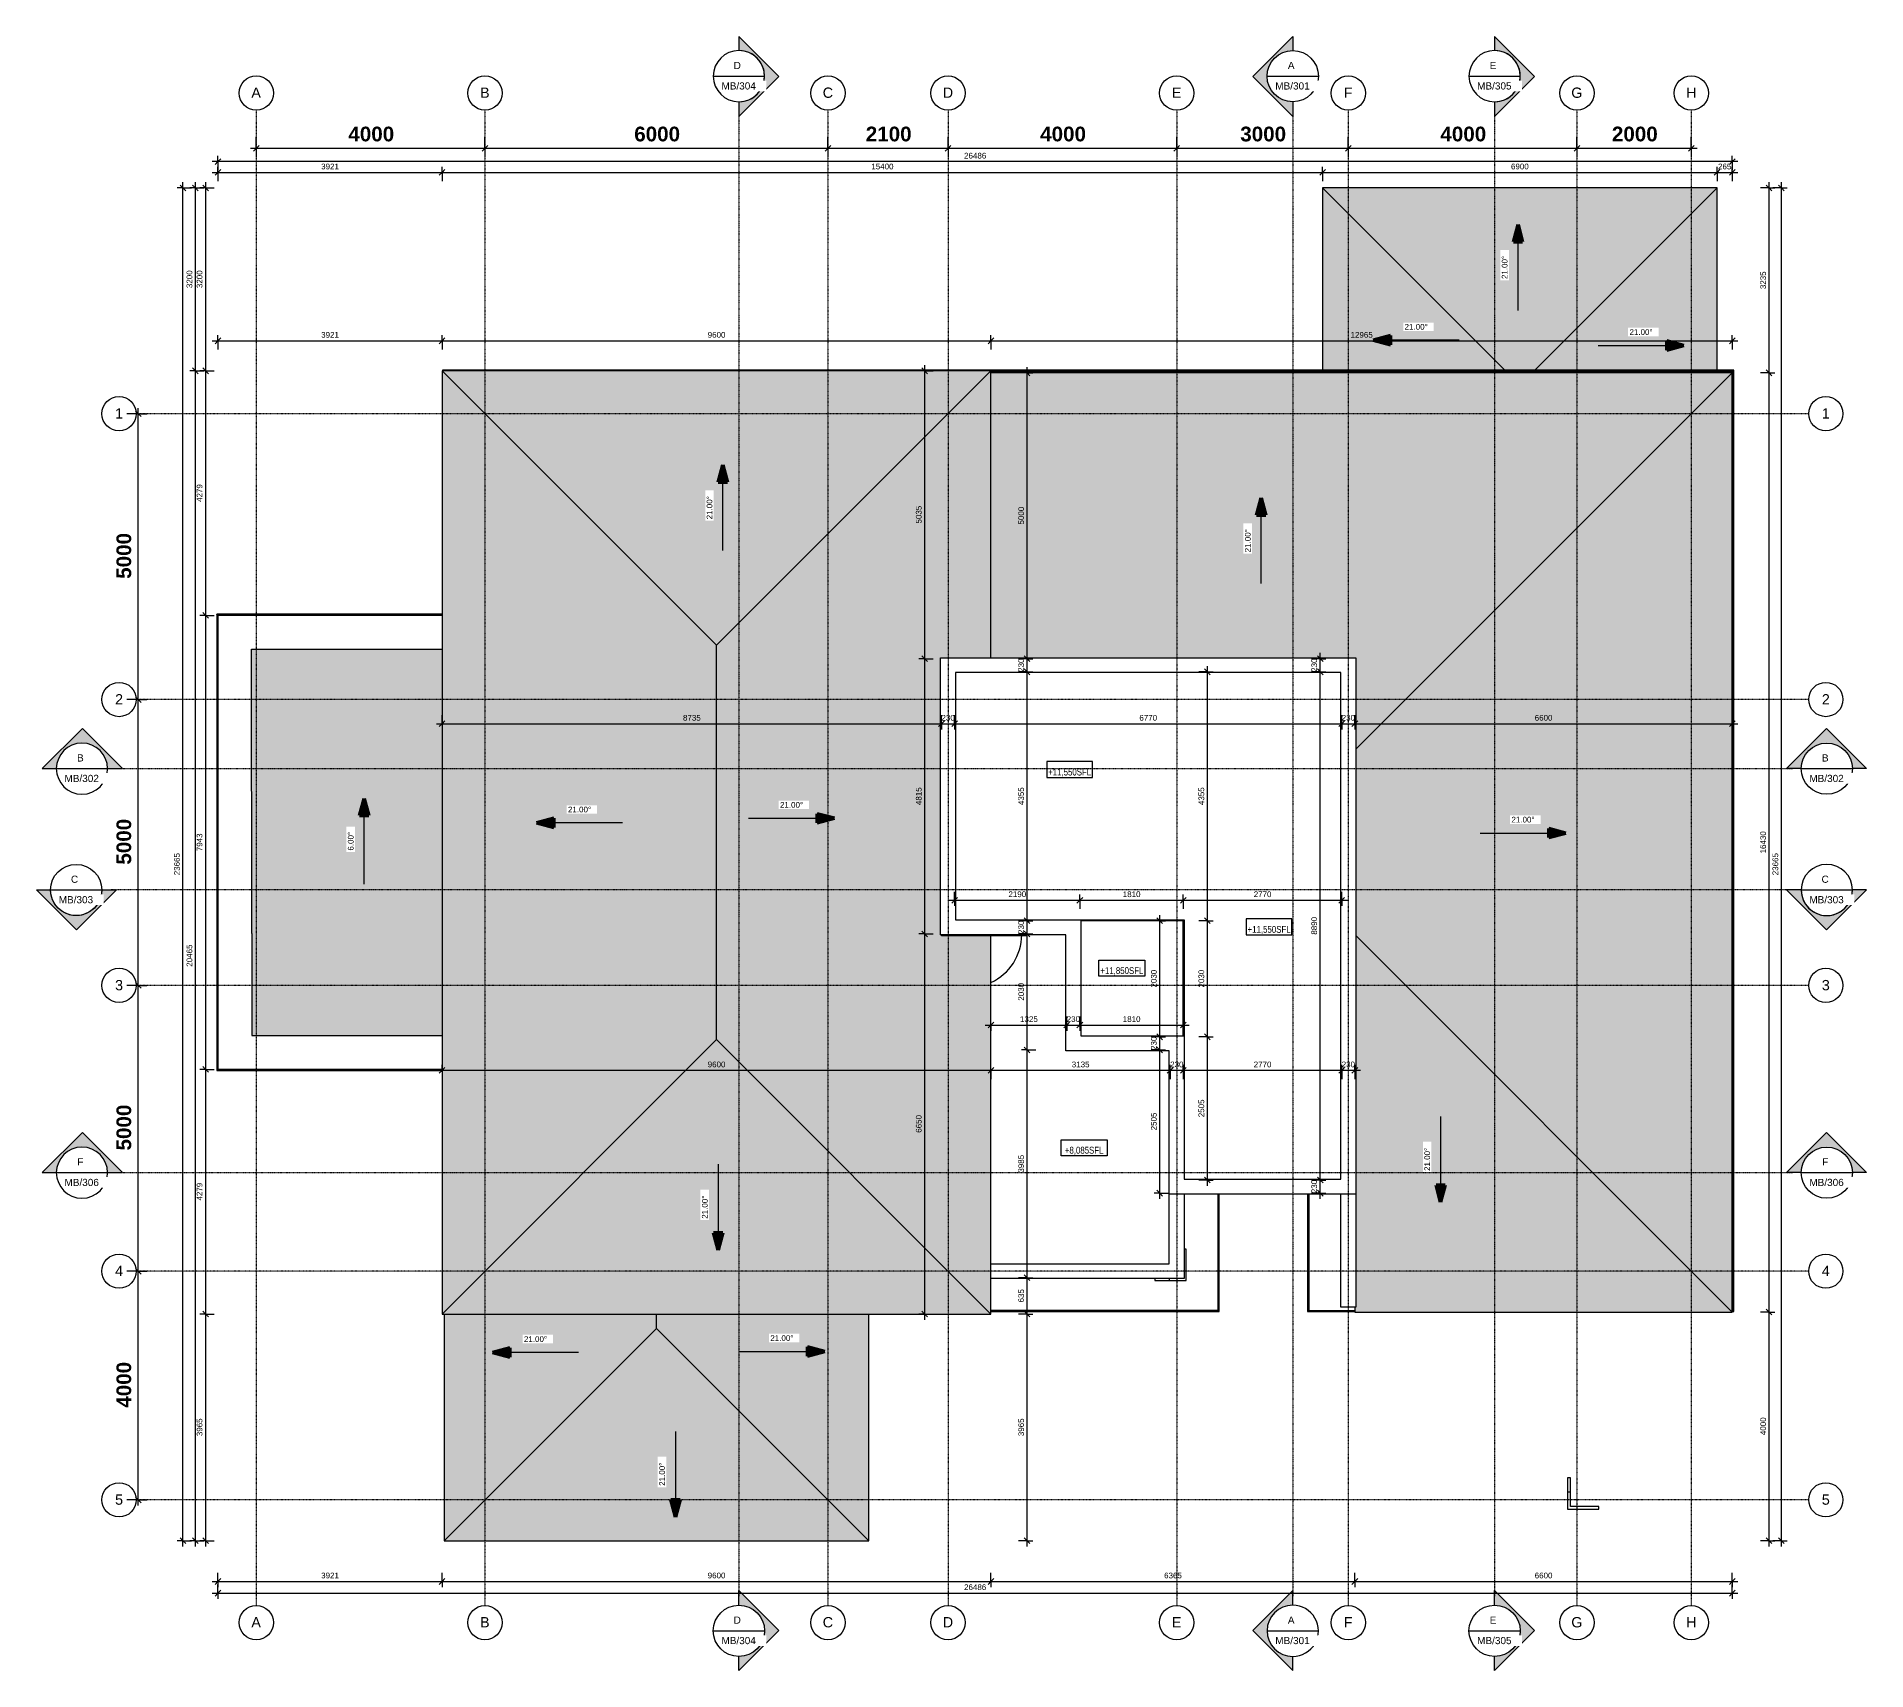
# Model space of a CAD drawing. Header units: millimetres. Extents: x -20313 to 11691, y -15775 to 12805.
import ezdxf

# ---------------------------------------------------------------- set-up
doc = ezdxf.new("R2010")
doc.units = ezdxf.units.MM
doc.linetypes.add('Dash dot', pattern=[15.875, 6.35, -4.7625, 0, -4.7625])
doc.linetypes.add('TD_Level Line', pattern=[8, 4, -2, 0, -2])
for name, color, linetype, lineweight in [('A-ANNO-DIMS', 211, 'Continuous', 9), ('A-ANNO-DIMS-100', 211, 'Continuous', 9), ('A-DETL-MBND', 5, 'Continuous', 5), ('A-FLOR', 192, 'Continuous', 5), ('A-ROOF', 132, 'Continuous', 5), ('A-ROOF-PATT', 132, 'Continuous', 5), ('A-WALL', 113, 'Continuous', 5), ('G-ANNO-DIMS', 111, 'Continuous', 9), ('G-ANNO-SYMB', 111, 'Continuous', 9), ('Q-CASE', 31, 'Continuous', 5), ('S-GRID', 1, 'Continuous', 9), ('S-GRID-IDEN', 1, 'Continuous', 9)]:
    doc.layers.add(name, color=color, linetype=linetype, lineweight=lineweight)
doc.styles.add('Arial', font='arial.ttf', dxfattribs={"height": 125})
doc.styles.add('Arial Narrow', font='ARIALN.TTF', dxfattribs={"height": 120})
doc.styles.add('Arial_1', font='arial.ttf', dxfattribs={"height": 180})
doc.styles.add('Arial_2', font='arial.ttf', dxfattribs={"height": 100})
doc.styles.add('Arial_B', font='arialbd.ttf', dxfattribs={"height": 257.936508})
doc.dimstyles.new('Arial_1_0', dxfattribs={"dimscale": 304.8, "dimtxt": 102.02594, "dimasz": 0.328084, "dimexe": 0.328084, "dimexo": 0.0625, "dimgap": 0.082021, "dimtad": 1, "dimdec": 0, "dimzin": 0, "dimdsep": 46, "dimtxsty": 'Arial_2', "dimblk1": 'OBLIQUE', "dimblk2": 'OBLIQUE', "dimsah": 1, "dimcen": 0.09, "dimdle": 0.328084, "dimazin": 0, "dimtfac": 1, "dimtdec": 4, "dimtix": 1, "dimtmove": 0, "dimatfit": 3, "dimfxl": 0.492126, "dimfxlon": 1, "dimtvp": 1, "dimtolj": 1, "dimtzin": 0, "dimarcsym": 2})
doc.dimstyles.new('Arial_2_5', dxfattribs={"dimscale": 304.8, "dimtxt": 255.06485, "dimasz": 0.328084, "dimexe": 0.656168, "dimexo": 0.0625, "dimgap": 0.164042, "dimtad": 1, "dimdec": 0, "dimzin": 0, "dimdsep": 46, "dimtxsty": 'Arial_B', "dimblk1": 'OBLIQUE', "dimblk2": 'OBLIQUE', "dimsah": 1, "dimcen": 0.09, "dimdle": 0.328084, "dimazin": 0, "dimtfac": 1, "dimtdec": 4, "dimtix": 1, "dimtmove": 0, "dimatfit": 3, "dimfxl": 0.492126, "dimfxlon": 1, "dimtvp": 1, "dimtolj": 1, "dimtzin": 0, "dimarcsym": 2})

msp = doc.modelspace()

# ---------------------------------------------------------------- texts
at = {"layer": 'G-ANNO-DIMS', "char_height": 120, "attachment_point": 1, "line_spacing_factor": 0.974696, "style": 'Arial Narrow'}
for s, insert, width in [('+11,550SFL', (-2620.8, 0.2), 903.384), ('+11,550SFL', (868.1, -2752.4), 903.384), ('+11,850SFL', (-1707.5, -3473.8), 903.384), ('+8,085SFL', (-2328.8, -6615.7), 812.014)]:
    msp.add_mtext(s, dxfattribs=dict(at, insert=insert, width=width))

# ---------------------------------------------------------------- blocks, each defined once
blk = doc.blocks.new('PARAPET2 - PARAPET-961967-03_Roof Level')
at = {"layer": 'Q-CASE'}
for p, q in [((-3044, 4143), (-3064, 4143)), ((-3045, 3551), (-3025, 3552)), ((-3044, 3532), (-3024, 3533))]:
    blk.add_line(p, q, dxfattribs=at)
blk = doc.blocks.new('PARAPET1 - PARAPET-963186-03_Roof Level')
at = {"layer": 'A-DETL-MBND'}
for p, q in [((2134, 17241), (-5843, 16979)), ((-5843, 16979), (-5714, 13040)), ((2115, 17221), (-5823, 16960)), ((2244, 13302), (2115, 17221)), ((2263, 13303), (2134, 17241)), ((-5695, 13041), (-5823, 16960)), ((-3429, 16447), (1544, 16611)), ((1544, 16611), (1653, 13282))]:
    blk.add_line(p, q, dxfattribs=at)
for points in [[(-5823, 16960), (-5826, 16963), (-5830, 16966), (-5834, 16970), (-5837, 16973), (-5839, 16975), (-5841, 16977), (-5843, 16979), (-5843, 16979), (-5843, 16978)], [(2115, 17221), (2118, 17224), (2121, 17227), (2125, 17232), (2128, 17234), (2130, 17237), (2132, 17239), (2134, 17241), (2134, 17241), (2133, 17241)]]:
    blk.add_open_spline(points, degree=3, knots=[0, 0, 0, 0, 0.1111111, 0.1666667, 0.2222222, 0.2777778, 0.3333333, 0.4444444, 0.5555556, 0.5555556, 0.5555556, 0.5555556], dxfattribs=at)
blk = doc.blocks.new('PARAPET4 - PARAPET-973503-03_Roof Level')
at = {"layer": 'A-DETL-MBND'}
for p, q in [((6532, 13433), (6521, 13433)), ((7273, -9136), (6532, 13433)), ((6828, 3847), (7254, -9117)), ((-9610, 3307), (-9479, -681)), ((-9460, -662), (-9591, 3308)), ((-9479, -681), (-7425, -614)), ((-9460, -662), (-7426, -595)), ((-7374, -2162), (-9428, -2229)), ((-9428, -2229), (-9401, -3055)), ((-7374, -2181), (-9408, -2248)), ((-9408, -2248), (-9382, -3054)), ((-9183, -9677), (7273, -9136)), ((7254, -9117), (-9164, -9657)), ((-9184, -9651), (-9183, -9677)), ((-9165, -9650), (-9164, -9657))]:
    blk.add_line(p, q, dxfattribs=at)
for points, knots in [([(6531, 13433), (6532, 13434), (6532, 13434), (6531, 13432), (6529, 13431), (6527, 13429), (6526, 13427), (6524, 13426), (6523, 13424), (6522, 13423), (6521, 13422)], [0.4444444, 0.4444444, 0.4444444, 0.4444444, 0.5555556, 0.6111111, 0.6666667, 0.75, 0.7708333, 0.7916667, 0.8333333, 0.8662883, 0.8662883, 0.8662883, 0.8662883]), ([(-9478, -681), (-9479, -682), (-9479, -682), (-9478, -680), (-9476, -679), (-9475, -677), (-9473, -675), (-9472, -674), (-9470, -672), (-9468, -670), (-9465, -666), (-9462, -664), (-9460, -662)], [0.4444444, 0.4444444, 0.4444444, 0.4444444, 0.5555556, 0.6111111, 0.6666667, 0.75, 0.7708333, 0.7916667, 0.8333333, 0.875, 0.9166667, 1, 1, 1, 1]), ([(-9428, -2230), (-9428, -2229), (-9428, -2229), (-9427, -2230), (-9425, -2232), (-9423, -2234), (-9422, -2235), (-9420, -2236), (-9418, -2238), (-9416, -2240), (-9413, -2243), (-9410, -2246), (-9408, -2248)], [0.4444444, 0.4444444, 0.4444444, 0.4444444, 0.5555556, 0.6111111, 0.6666667, 0.75, 0.7708333, 0.7916667, 0.8333333, 0.875, 0.9166667, 1, 1, 1, 1]), ([(7254, -9117), (7256, -9119), (7259, -9121), (7262, -9125), (7264, -9127), (7266, -9128), (7267, -9130), (7269, -9131), (7271, -9133), (7273, -9135), (7274, -9136), (7274, -9136), (7273, -9135)], [-1, -1, -1, -1, -0.9166667, -0.875, -0.8333333, -0.7916667, -0.7708333, -0.75, -0.6666667, -0.6111111, -0.5555556, -0.4444444, -0.4444444, -0.4444444, -0.4444444]), ([(-9164, -9657), (-9166, -9659), (-9169, -9662), (-9172, -9665), (-9174, -9667), (-9176, -9669), (-9177, -9670), (-9179, -9672), (-9181, -9674), (-9182, -9676), (-9183, -9677), (-9183, -9677), (-9183, -9676)], [-1, -1, -1, -1, -0.9166667, -0.875, -0.8333333, -0.7916667, -0.7708333, -0.75, -0.6666667, -0.6111111, -0.5555556, -0.4444444, -0.4444444, -0.4444444, -0.4444444])]:
    blk.add_open_spline(points, degree=3, knots=knots, dxfattribs=at)
blk = doc.blocks.new('Doors_IntSgl - 1000x2700mm-906797-03_Roof Level')
at = {"layer": 'A-DETL-MBND'}
for p, q in [((-535, 150), (80, 150)), ((-535, 130), (-535, 150))]:
    blk.add_line(p, q, dxfattribs=at)
blk.add_arc((458, 130), 916, 114.4166, 180, dxfattribs=at)
blk = doc.blocks.new('brick facing edge - brick facing edge-1233025-03_Roof Level')
at = {"layer": 'A-DETL-MBND'}
for p, q in [((-8942, 462), (-8976, 461)), ((-8976, 461), (-8968, 211)), ((-8933, 213), (-8968, 211)), ((-8968, 211), (-8958, -88)), ((-8958, -88), (-8408, -70)), ((-8408, -70), (-8409, -35)), ((-12437, -6876), (-12737, -6886)), ((-12737, -6886), (-12719, -7436)), ((-12686, -6935), (-12436, -6926)), ((-12669, -7434), (-12686, -6935)), ((-12187, -6868), (-12437, -6876)), ((-12436, -6926), (-12437, -6876)), ((-12436, -6926), (-12186, -6918)), ((-12186, -6918), (-12187, -6868)), ((-12719, -7436), (-12669, -7434))]:
    blk.add_line(p, q, dxfattribs=at)
blk = doc.blocks.new('Section - _-1243848-03_Roof Level')
at = {"layer": 'G-ANNO-SYMB'}
h = blk.add_hatch(color=256, dxfattribs=at)
edge = h.paths.add_edge_path()
edge.add_line((-12.93, 0), (-5.93, 7))
edge.add_line((-5.93, 7), (1.07, 0))
edge.add_line((1.07, 0), (-1.52, 0))
edge.add_arc((-6, 0), 4.48, 0, 180)
edge.add_line((-10.48, 0), (-12.93, 0))
for p, q in [((-5.93, 7), (-12.93, 0)), ((1.07, 0), (-5.93, 7)), ((-12.93, 0), (-10.48, 0)), ((-1.52, 0), (1.07, 0))]:
    blk.add_line(p, q, dxfattribs=at)
for start, end in [(360, 180), (0, 180), (180, 360)]:
    blk.add_arc((-6, 0), 4.48, start, end, dxfattribs=at)
blk = doc.blocks.new('Grid - _-182767-03_Roof Level')
at = {"layer": 'S-GRID-IDEN'}
blk.add_circle((0, 0), 3, dxfattribs=at)
blk = doc.blocks.new('DIMBLOCK1-03_Roof Level')
at = {"layer": 'A-ANNO-DIMS-100', "transparency": 16777216}
for p, q in [((-18535, -8792), (-18735, -8792)), ((-18535, -8792), (-18585, -8742)), ((-18535, -12892), (-18535, -8792)), ((-18535, -8792), (-18485, -8842)), ((-18535, -8792), (-18385, -8792)), ((-18535, -12792), (-18735, -12792)), ((-18535, -12792), (-18585, -12742)), ((-18535, -12792), (-18485, -12842)), ((-18535, -12792), (-18385, -12792))]:
    blk.add_line(p, q, dxfattribs=at)
at = {"layer": 'A-ANNO-DIMS-100', "color": 0, "transparency": 16777216, "insert": (-18916, -11180), "char_height": 257.9, "width": 932.81, "attachment_point": 1, "rotation": 90, "line_spacing_factor": 0.941778, "style": 'Arial_B'}
blk.add_mtext('4000', dxfattribs=at)
blk = doc.blocks.new('_Oblique')
at = {"color": 0, "linetype": 'ByBlock', "lineweight": -2}
blk.add_line((-0.5, -0.5), (0.5, 0.5), dxfattribs=at)
blk = doc.blocks.new('DIMBLOCK2-03_Roof Level')
at = {"layer": 'A-ANNO-DIMS-100', "transparency": 16777216}
for p, q in [((-18535, -3792), (-18735, -3792)), ((-18535, -3792), (-18585, -3742)), ((-18535, -8792), (-18535, -3792)), ((-18535, -3792), (-18485, -3842)), ((-18535, -3792), (-18385, -3792)), ((-18535, -8792), (-18735, -8792)), ((-18535, -8792), (-18585, -8742)), ((-18535, -8792), (-18485, -8842)), ((-18535, -8792), (-18385, -8792))]:
    blk.add_line(p, q, dxfattribs=at)
at = {"layer": 'A-ANNO-DIMS-100', "color": 0, "transparency": 16777216, "insert": (-18916, -6680), "char_height": 257.9, "width": 932.81, "attachment_point": 1, "rotation": 90, "line_spacing_factor": 0.941778, "style": 'Arial_B'}
blk.add_mtext('5000', dxfattribs=at)
blk = doc.blocks.new('DIMBLOCK3-03_Roof Level')
at = {"layer": 'A-ANNO-DIMS-100', "transparency": 16777216}
for p, q in [((-18535, 1208), (-18735, 1208)), ((-18535, 1208), (-18585, 1258)), ((-18535, -3792), (-18535, 1208)), ((-18535, 1208), (-18485, 1158)), ((-18535, 1208), (-18385, 1208)), ((-18535, -3792), (-18735, -3792)), ((-18535, -3792), (-18585, -3742)), ((-18535, -3792), (-18485, -3842)), ((-18535, -3792), (-18385, -3792))]:
    blk.add_line(p, q, dxfattribs=at)
at = {"layer": 'A-ANNO-DIMS-100', "color": 0, "transparency": 16777216, "insert": (-18916, -1680), "char_height": 257.9, "width": 932.81, "attachment_point": 1, "rotation": 90, "line_spacing_factor": 0.941778, "style": 'Arial_B'}
blk.add_mtext('5000', dxfattribs=at)
blk = doc.blocks.new('DIMBLOCK4-03_Roof Level')
at = {"layer": 'A-ANNO-DIMS-100', "transparency": 16777216}
for p, q in [((-18535, 6208), (-18735, 6208)), ((-18535, 6208), (-18585, 6258)), ((-18535, 1208), (-18535, 6308)), ((-18535, 6208), (-18485, 6158)), ((-18535, 6208), (-18385, 6208)), ((-18535, 1208), (-18735, 1208)), ((-18535, 1208), (-18585, 1258)), ((-18535, 1208), (-18485, 1158)), ((-18535, 1208), (-18385, 1208))]:
    blk.add_line(p, q, dxfattribs=at)
at = {"layer": 'A-ANNO-DIMS-100', "color": 0, "transparency": 16777216, "insert": (-18916, 3320), "char_height": 257.9, "width": 932.81, "attachment_point": 1, "rotation": 90, "line_spacing_factor": 0.941778, "style": 'Arial_B'}
blk.add_mtext('5000', dxfattribs=at)
blk = doc.blocks.new('DIMBLOCK5-03_Roof Level')
at = {"layer": 'A-ANNO-DIMS-100', "transparency": 16777216}
for p, q in [((6629, 10849), (6629, 11049)), ((6629, 10849), (6679, 10899)), ((8629, 10849), (8629, 11049)), ((8629, 10849), (8679, 10899)), ((6629, 10849), (6579, 10799)), ((8729, 10849), (6629, 10849)), ((6629, 10849), (6629, 10699)), ((8629, 10849), (8579, 10799)), ((8629, 10849), (8629, 10699))]:
    blk.add_line(p, q, dxfattribs=at)
at = {"layer": 'A-ANNO-DIMS-100', "color": 0, "transparency": 16777216, "insert": (7240, 11230), "char_height": 257.9, "width": 932.81, "attachment_point": 1, "line_spacing_factor": 0.941778, "style": 'Arial_B'}
blk.add_mtext('2000', dxfattribs=at)
blk = doc.blocks.new('DIMBLOCK6-03_Roof Level')
at = {"layer": 'A-ANNO-DIMS-100', "transparency": 16777216}
for p, q in [((2629, 10849), (2629, 11049)), ((2629, 10849), (2679, 10899)), ((6629, 10849), (6629, 11049)), ((6629, 10849), (6679, 10899)), ((2629, 10849), (2579, 10799)), ((6629, 10849), (2629, 10849)), ((2629, 10849), (2629, 10699)), ((6629, 10849), (6579, 10799)), ((6629, 10849), (6629, 10699))]:
    blk.add_line(p, q, dxfattribs=at)
at = {"layer": 'A-ANNO-DIMS-100', "color": 0, "transparency": 16777216, "insert": (4240, 11230), "char_height": 257.9, "width": 932.81, "attachment_point": 1, "line_spacing_factor": 0.941778, "style": 'Arial_B'}
blk.add_mtext('4000', dxfattribs=at)
blk = doc.blocks.new('DIMBLOCK7-03_Roof Level')
at = {"layer": 'A-ANNO-DIMS-100', "transparency": 16777216}
for p, q in [((-371, 10849), (-371, 11049)), ((-371, 10849), (-321, 10899)), ((2629, 10849), (2629, 11049)), ((2629, 10849), (2679, 10899)), ((-371, 10849), (-421, 10799)), ((2629, 10849), (-371, 10849)), ((-371, 10849), (-371, 10699)), ((2629, 10849), (2579, 10799)), ((2629, 10849), (2629, 10699))]:
    blk.add_line(p, q, dxfattribs=at)
at = {"layer": 'A-ANNO-DIMS-100', "color": 0, "transparency": 16777216, "insert": (740, 11230), "char_height": 257.9, "width": 932.81, "attachment_point": 1, "line_spacing_factor": 0.941778, "style": 'Arial_B'}
blk.add_mtext('3000', dxfattribs=at)
blk = doc.blocks.new('DIMBLOCK8-03_Roof Level')
at = {"layer": 'A-ANNO-DIMS-100', "transparency": 16777216}
for p, q in [((-4371, 10849), (-4371, 11049)), ((-4371, 10849), (-4321, 10899)), ((-371, 10849), (-371, 11049)), ((-371, 10849), (-321, 10899)), ((-4371, 10849), (-4421, 10799)), ((-371, 10849), (-4371, 10849)), ((-4371, 10849), (-4371, 10699)), ((-371, 10849), (-421, 10799)), ((-371, 10849), (-371, 10699))]:
    blk.add_line(p, q, dxfattribs=at)
at = {"layer": 'A-ANNO-DIMS-100', "color": 0, "transparency": 16777216, "insert": (-2760, 11230), "char_height": 257.9, "width": 932.81, "attachment_point": 1, "line_spacing_factor": 0.941778, "style": 'Arial_B'}
blk.add_mtext('4000', dxfattribs=at)
blk = doc.blocks.new('DIMBLOCK9-03_Roof Level')
at = {"layer": 'A-ANNO-DIMS-100', "transparency": 16777216}
for p, q in [((-6471, 10849), (-6471, 11049)), ((-6471, 10849), (-6421, 10899)), ((-4371, 10849), (-4371, 11049)), ((-4371, 10849), (-4321, 10899)), ((-6471, 10849), (-6521, 10799)), ((-4371, 10849), (-6471, 10849)), ((-6471, 10849), (-6471, 10699)), ((-4371, 10849), (-4421, 10799)), ((-4371, 10849), (-4371, 10699))]:
    blk.add_line(p, q, dxfattribs=at)
at = {"layer": 'A-ANNO-DIMS-100', "color": 0, "transparency": 16777216, "insert": (-5810, 11230), "char_height": 257.9, "width": 932.81, "attachment_point": 1, "line_spacing_factor": 0.941778, "style": 'Arial_B'}
blk.add_mtext('2100', dxfattribs=at)
blk = doc.blocks.new('DIMBLOCK10-03_Roof Level')
at = {"layer": 'A-ANNO-DIMS-100', "transparency": 16777216}
for p, q in [((-12471, 10849), (-12471, 11049)), ((-12471, 10849), (-12421, 10899)), ((-6471, 10849), (-6471, 11049)), ((-6471, 10849), (-6421, 10899)), ((-12471, 10849), (-12521, 10799)), ((-6471, 10849), (-12471, 10849)), ((-12471, 10849), (-12471, 10699)), ((-6471, 10849), (-6521, 10799)), ((-6471, 10849), (-6471, 10699))]:
    blk.add_line(p, q, dxfattribs=at)
at = {"layer": 'A-ANNO-DIMS-100', "color": 0, "transparency": 16777216, "insert": (-9860, 11230), "char_height": 257.9, "width": 932.81, "attachment_point": 1, "line_spacing_factor": 0.941778, "style": 'Arial_B'}
blk.add_mtext('6000', dxfattribs=at)
blk = doc.blocks.new('DIMBLOCK11-03_Roof Level')
at = {"layer": 'A-ANNO-DIMS-100', "transparency": 16777216}
for p, q in [((-16471, 10849), (-16471, 11049)), ((-16471, 10849), (-16421, 10899)), ((-12471, 10849), (-12471, 11049)), ((-12471, 10849), (-12421, 10899)), ((-12471, 10849), (-16571, 10849)), ((-16471, 10849), (-16521, 10799)), ((-16471, 10849), (-16471, 10699)), ((-12471, 10849), (-12521, 10799)), ((-12471, 10849), (-12471, 10699))]:
    blk.add_line(p, q, dxfattribs=at)
at = {"layer": 'A-ANNO-DIMS-100', "color": 0, "transparency": 16777216, "insert": (-14860, 11230), "char_height": 257.9, "width": 932.81, "attachment_point": 1, "line_spacing_factor": 0.941778, "style": 'Arial_B'}
blk.add_mtext('4000', dxfattribs=at)
blk = doc.blocks.new('Spot Elevations - _-1243852-03_Roof Level')
at = {"layer": 'G-ANNO-DIMS'}
for p, q in [((-4, 0), (-4, 2.8125)), ((-4, 2.8125), (4, 2.8125)), ((4, 2.8125), (4, 0)), ((4, 0), (-4, 0))]:
    blk.add_line(p, q, dxfattribs=at)
blk = doc.blocks.new('DIMBLOCK12-03_Roof Level')
at = {"layer": 'A-ANNO-DIMS-100', "transparency": 16777216}
for p, q in [((-17242, 7483), (-13221, 7483)), ((-17142, 7483), (-17192, 7433)), ((-17142, 7483), (-17142, 7583)), ((-17142, 7483), (-17092, 7533)), ((-17142, 7483), (-17142, 7333)), ((-13221, 7483), (-13271, 7433)), ((-13221, 7483), (-13221, 7583)), ((-13221, 7483), (-13171, 7533)), ((-13221, 7483), (-13221, 7333))]:
    blk.add_line(p, q, dxfattribs=at)
at = {"layer": 'A-ANNO-DIMS-100', "color": 0, "transparency": 16777216, "insert": (-15336, 7638), "char_height": 100, "width": 369.18, "attachment_point": 1, "line_spacing_factor": 0.941778, "style": 'Arial_2'}
blk.add_mtext('3921', dxfattribs=at)
blk = doc.blocks.new('DIMBLOCK13-03_Roof Level')
at = {"layer": 'A-ANNO-DIMS-100', "transparency": 16777216}
for p, q in [((-13221, 7483), (-13271, 7433)), ((-13221, 7483), (-13221, 7583)), ((-13221, 7483), (-13171, 7533)), ((-13221, 7483), (-3621, 7483)), ((-13221, 7483), (-13221, 7333)), ((-3621, 7483), (-3671, 7433)), ((-3621, 7483), (-3621, 7583)), ((-3621, 7483), (-3571, 7533)), ((-3621, 7483), (-3621, 7333))]:
    blk.add_line(p, q, dxfattribs=at)
at = {"layer": 'A-ANNO-DIMS-100', "color": 0, "transparency": 16777216, "insert": (-8575, 7638), "char_height": 100, "width": 369.18, "attachment_point": 1, "line_spacing_factor": 0.941778, "style": 'Arial_2'}
blk.add_mtext('9600', dxfattribs=at)
blk = doc.blocks.new('DIMBLOCK14-03_Roof Level')
at = {"layer": 'A-ANNO-DIMS-100', "transparency": 16777216}
for p, q in [((-3621, 7483), (-3671, 7433)), ((-3621, 7483), (-3621, 7583)), ((-3621, 7483), (-3571, 7533)), ((-3621, 7483), (9444, 7483)), ((-3621, 7483), (-3621, 7333)), ((9344, 7483), (9294, 7433)), ((9344, 7483), (9344, 7583)), ((9344, 7483), (9394, 7533)), ((9344, 7483), (9344, 7333))]:
    blk.add_line(p, q, dxfattribs=at)
at = {"layer": 'A-ANNO-DIMS-100', "color": 0, "transparency": 16777216, "insert": (2669, 7638), "char_height": 100, "width": 461.47, "attachment_point": 1, "line_spacing_factor": 0.941778, "style": 'Arial_2'}
blk.add_mtext('12965', dxfattribs=at)
blk = doc.blocks.new('DIMBLOCK15-03_Roof Level')
at = {"layer": 'A-ANNO-DIMS-100', "transparency": 16777216}
for p, q in [((-17242, 10429), (-13221, 10429)), ((-17142, 10429), (-17192, 10379)), ((-17142, 10429), (-17142, 10529)), ((-17142, 10429), (-17092, 10479)), ((-17142, 10429), (-17142, 10279)), ((-13221, 10429), (-13271, 10379)), ((-13221, 10429), (-13221, 10529)), ((-13221, 10429), (-13171, 10479)), ((-13221, 10429), (-13221, 10279))]:
    blk.add_line(p, q, dxfattribs=at)
at = {"layer": 'A-ANNO-DIMS-100', "color": 0, "transparency": 16777216, "insert": (-15336, 10583), "char_height": 100, "width": 369.18, "attachment_point": 1, "line_spacing_factor": 0.941778, "style": 'Arial_2'}
blk.add_mtext('3921', dxfattribs=at)
blk = doc.blocks.new('DIMBLOCK16-03_Roof Level')
at = {"layer": 'A-ANNO-DIMS-100', "transparency": 16777216}
for p, q in [((-13221, 10429), (-13271, 10379)), ((-13221, 10429), (-13221, 10529)), ((-13221, 10429), (-13171, 10479)), ((-13221, 10429), (2179, 10429)), ((-13221, 10429), (-13221, 10279)), ((2179, 10429), (2129, 10379)), ((2179, 10429), (2179, 10529)), ((2179, 10429), (2229, 10479)), ((2179, 10429), (2179, 10279))]:
    blk.add_line(p, q, dxfattribs=at)
at = {"layer": 'A-ANNO-DIMS-100', "color": 0, "transparency": 16777216, "insert": (-5713, 10583), "char_height": 100, "width": 461.47, "attachment_point": 1, "line_spacing_factor": 0.941778, "style": 'Arial_2'}
blk.add_mtext('15400', dxfattribs=at)
blk = doc.blocks.new('DIMBLOCK17-03_Roof Level')
at = {"layer": 'A-ANNO-DIMS-100', "transparency": 16777216}
for p, q in [((2179, 10429), (2129, 10379)), ((2179, 10429), (2179, 10529)), ((2179, 10429), (2229, 10479)), ((2179, 10429), (9079, 10429)), ((2179, 10429), (2179, 10279)), ((9079, 10429), (9029, 10379)), ((9079, 10429), (9079, 10529)), ((9079, 10429), (9129, 10479)), ((9079, 10429), (9079, 10279))]:
    blk.add_line(p, q, dxfattribs=at)
at = {"layer": 'A-ANNO-DIMS-100', "color": 0, "transparency": 16777216, "insert": (5475, 10583), "char_height": 100, "width": 369.18, "attachment_point": 1, "line_spacing_factor": 0.941778, "style": 'Arial_2'}
blk.add_mtext('6900', dxfattribs=at)
blk = doc.blocks.new('DIMBLOCK18-03_Roof Level')
at = {"layer": 'A-ANNO-DIMS-100', "transparency": 16777216}
for p, q in [((9079, 10429), (9029, 10379)), ((9079, 10429), (9079, 10529)), ((9079, 10429), (9129, 10479)), ((9079, 10429), (9444, 10429)), ((9079, 10429), (9079, 10279)), ((9344, 10429), (9294, 10379)), ((9344, 10429), (9344, 10529)), ((9344, 10429), (9394, 10479)), ((9344, 10429), (9344, 10279))]:
    blk.add_line(p, q, dxfattribs=at)
at = {"layer": 'A-ANNO-DIMS-100', "color": 0, "transparency": 16777216, "insert": (9096, 10583), "char_height": 100, "width": 276.88, "attachment_point": 1, "line_spacing_factor": 0.941778, "style": 'Arial_2'}
blk.add_mtext('265', dxfattribs=at)
blk = doc.blocks.new('DIMBLOCK19-03_Roof Level')
at = {"layer": 'A-ANNO-DIMS-100', "transparency": 16777216}
for p, q in [((9444, 10618), (-17242, 10618)), ((-17142, 10618), (-17192, 10568)), ((-17142, 10618), (-17142, 10718)), ((-17142, 10618), (-17092, 10668)), ((-17142, 10618), (-17142, 10468)), ((9344, 10618), (9294, 10568)), ((9344, 10618), (9344, 10718)), ((9344, 10618), (9394, 10668)), ((9344, 10618), (9344, 10468))]:
    blk.add_line(p, q, dxfattribs=at)
at = {"layer": 'A-ANNO-DIMS-100', "color": 0, "transparency": 16777216, "insert": (-4091, 10772), "char_height": 100, "width": 461.47, "attachment_point": 1, "line_spacing_factor": 0.941778, "style": 'Arial_2'}
blk.add_mtext('26486', dxfattribs=at)
blk = doc.blocks.new('DIMBLOCK20-03_Roof Level')
at = {"layer": 'A-ANNO-DIMS-100', "transparency": 16777216}
for p, q in [((-17358, 10258), (-17358, 6958)), ((-17358, 10158), (-17458, 10158)), ((-17358, 10158), (-17408, 10208)), ((-17358, 10158), (-17308, 10108)), ((-17358, 10158), (-17208, 10158)), ((-17358, 6958), (-17458, 6958)), ((-17358, 6958), (-17408, 7008)), ((-17358, 6958), (-17308, 6908)), ((-17358, 6958), (-17208, 6958))]:
    blk.add_line(p, q, dxfattribs=at)
at = {"layer": 'A-ANNO-DIMS-100', "color": 0, "transparency": 16777216, "insert": (-17513, 8405), "char_height": 100, "width": 369.18, "attachment_point": 1, "rotation": 90, "line_spacing_factor": 0.941778, "style": 'Arial_2'}
blk.add_mtext('3200', dxfattribs=at)
blk = doc.blocks.new('DIMBLOCK21-03_Roof Level')
at = {"layer": 'A-ANNO-DIMS-100', "transparency": 16777216}
for p, q in [((-17358, 6958), (-17458, 6958)), ((-17358, 6958), (-17408, 7008)), ((-17358, 6958), (-17358, 2680)), ((-17358, 6958), (-17308, 6908)), ((-17358, 6958), (-17208, 6958)), ((-17358, 2680), (-17458, 2680)), ((-17358, 2680), (-17408, 2730)), ((-17358, 2680), (-17308, 2630)), ((-17358, 2680), (-17208, 2680))]:
    blk.add_line(p, q, dxfattribs=at)
at = {"layer": 'A-ANNO-DIMS-100', "color": 0, "transparency": 16777216, "insert": (-17513, 4665), "char_height": 100, "width": 369.18, "attachment_point": 1, "rotation": 90, "line_spacing_factor": 0.941778, "style": 'Arial_2'}
blk.add_mtext('4279', dxfattribs=at)
blk = doc.blocks.new('DIMBLOCK22-03_Roof Level')
at = {"layer": 'A-ANNO-DIMS-100', "transparency": 16777216}
for p, q in [((-17358, 2680), (-17458, 2680)), ((-17358, 2680), (-17408, 2730)), ((-17358, 2680), (-17358, -5263)), ((-17358, 2680), (-17308, 2630)), ((-17358, 2680), (-17208, 2680)), ((-17358, -5263), (-17458, -5263)), ((-17358, -5263), (-17408, -5213)), ((-17358, -5263), (-17308, -5313)), ((-17358, -5263), (-17208, -5263))]:
    blk.add_line(p, q, dxfattribs=at)
at = {"layer": 'A-ANNO-DIMS-100', "color": 0, "transparency": 16777216, "insert": (-17513, -1445), "char_height": 100, "width": 369.18, "attachment_point": 1, "rotation": 90, "line_spacing_factor": 0.941778, "style": 'Arial_2'}
blk.add_mtext('7943', dxfattribs=at)
blk = doc.blocks.new('DIMBLOCK23-03_Roof Level')
at = {"layer": 'A-ANNO-DIMS-100', "transparency": 16777216}
for p, q in [((-17358, -5263), (-17458, -5263)), ((-17358, -5263), (-17408, -5213)), ((-17358, -5263), (-17358, -9542)), ((-17358, -5263), (-17308, -5313)), ((-17358, -5263), (-17208, -5263)), ((-17358, -9542), (-17458, -9542)), ((-17358, -9542), (-17408, -9492)), ((-17358, -9542), (-17308, -9592)), ((-17358, -9542), (-17208, -9542))]:
    blk.add_line(p, q, dxfattribs=at)
at = {"layer": 'A-ANNO-DIMS-100', "color": 0, "transparency": 16777216, "insert": (-17513, -7556), "char_height": 100, "width": 369.18, "attachment_point": 1, "rotation": 90, "line_spacing_factor": 0.941778, "style": 'Arial_2'}
blk.add_mtext('4279', dxfattribs=at)
blk = doc.blocks.new('DIMBLOCK24-03_Roof Level')
at = {"layer": 'A-ANNO-DIMS-100', "transparency": 16777216}
for p, q in [((-17358, -9542), (-17458, -9542)), ((-17358, -9542), (-17408, -9492)), ((-17358, -9542), (-17358, -13607)), ((-17358, -9542), (-17308, -9592)), ((-17358, -9542), (-17208, -9542)), ((-17358, -13507), (-17458, -13507)), ((-17358, -13507), (-17408, -13457)), ((-17358, -13507), (-17308, -13557)), ((-17358, -13507), (-17208, -13507))]:
    blk.add_line(p, q, dxfattribs=at)
at = {"layer": 'A-ANNO-DIMS-100', "color": 0, "transparency": 16777216, "insert": (-17513, -11678), "char_height": 100, "width": 369.18, "attachment_point": 1, "rotation": 90, "line_spacing_factor": 0.941778, "style": 'Arial_2'}
blk.add_mtext('3965', dxfattribs=at)
blk = doc.blocks.new('DIMBLOCK25-03_Roof Level')
at = {"layer": 'A-ANNO-DIMS-100', "transparency": 16777216}
for p, q in [((-17535, 6958), (-17635, 6958)), ((-17535, 6958), (-17585, 7008)), ((-17535, -13607), (-17535, 6958)), ((-17535, 6958), (-17485, 6908)), ((-17535, 6958), (-17385, 6958)), ((-17535, -13507), (-17635, -13507)), ((-17535, -13507), (-17585, -13457)), ((-17535, -13507), (-17485, -13557)), ((-17535, -13507), (-17385, -13507))]:
    blk.add_line(p, q, dxfattribs=at)
at = {"layer": 'A-ANNO-DIMS-100', "color": 0, "transparency": 16777216, "insert": (-17690, -3466), "char_height": 100, "width": 461.47, "attachment_point": 1, "rotation": 90, "line_spacing_factor": 0.941778, "style": 'Arial_2'}
blk.add_mtext('20465', dxfattribs=at)
blk = doc.blocks.new('DIMBLOCK26-03_Roof Level')
at = {"layer": 'A-ANNO-DIMS-100', "transparency": 16777216}
for p, q in [((-17535, 6958), (-17535, 10258)), ((-17535, 10158), (-17635, 10158)), ((-17535, 10158), (-17585, 10208)), ((-17535, 10158), (-17485, 10108)), ((-17535, 10158), (-17385, 10158)), ((-17535, 6958), (-17635, 6958)), ((-17535, 6958), (-17585, 7008)), ((-17535, 6958), (-17485, 6908)), ((-17535, 6958), (-17385, 6958))]:
    blk.add_line(p, q, dxfattribs=at)
at = {"layer": 'A-ANNO-DIMS-100', "color": 0, "transparency": 16777216, "insert": (-17690, 8405), "char_height": 100, "width": 369.18, "attachment_point": 1, "rotation": 90, "line_spacing_factor": 0.941778, "style": 'Arial_2'}
blk.add_mtext('3200', dxfattribs=at)
blk = doc.blocks.new('DIMBLOCK27-03_Roof Level')
at = {"layer": 'A-ANNO-DIMS-100', "transparency": 16777216}
for p, q in [((-17753, -13607), (-17753, 10258)), ((-17753, 10158), (-17853, 10158)), ((-17753, 10158), (-17803, 10208)), ((-17753, 10158), (-17703, 10108)), ((-17753, 10158), (-17603, 10158)), ((-17753, -13507), (-17853, -13507)), ((-17753, -13507), (-17803, -13457)), ((-17753, -13507), (-17703, -13557)), ((-17753, -13507), (-17603, -13507))]:
    blk.add_line(p, q, dxfattribs=at)
at = {"layer": 'A-ANNO-DIMS-100', "color": 0, "transparency": 16777216, "insert": (-17908, -1866), "char_height": 100, "width": 461.47, "attachment_point": 1, "rotation": 90, "line_spacing_factor": 0.941778, "style": 'Arial_2'}
blk.add_mtext('23665', dxfattribs=at)
blk = doc.blocks.new('DIMBLOCK28-03_Roof Level')
at = {"layer": 'A-ANNO-DIMS-100', "transparency": 16777216}
for p, q in [((-17142, -14220), (-17142, -14070)), ((-13221, -14220), (-13221, -14070)), ((-17242, -14220), (-13221, -14220)), ((-17142, -14220), (-17192, -14270)), ((-17142, -14220), (-17092, -14170)), ((-17142, -14220), (-17142, -14320)), ((-13221, -14220), (-13271, -14270)), ((-13221, -14220), (-13171, -14170)), ((-13221, -14220), (-13221, -14320))]:
    blk.add_line(p, q, dxfattribs=at)
at = {"layer": 'A-ANNO-DIMS-100', "color": 0, "transparency": 16777216, "insert": (-15336, -14065), "char_height": 100, "width": 369.18, "attachment_point": 1, "line_spacing_factor": 0.941778, "style": 'Arial_2'}
blk.add_mtext('3921', dxfattribs=at)
blk = doc.blocks.new('DIMBLOCK29-03_Roof Level')
at = {"layer": 'A-ANNO-DIMS-100', "transparency": 16777216}
for p, q in [((-13221, -14220), (-13221, -14070)), ((-3621, -14220), (-3621, -14070)), ((-13221, -14220), (-13271, -14270)), ((-13221, -14220), (-13171, -14170)), ((-13221, -14220), (-3621, -14220)), ((-13221, -14220), (-13221, -14320)), ((-3621, -14220), (-3671, -14270)), ((-3621, -14220), (-3571, -14170)), ((-3621, -14220), (-3621, -14320))]:
    blk.add_line(p, q, dxfattribs=at)
at = {"layer": 'A-ANNO-DIMS-100', "color": 0, "transparency": 16777216, "insert": (-8575, -14065), "char_height": 100, "width": 369.18, "attachment_point": 1, "line_spacing_factor": 0.941778, "style": 'Arial_2'}
blk.add_mtext('9600', dxfattribs=at)
blk = doc.blocks.new('DIMBLOCK30-03_Roof Level')
at = {"layer": 'A-ANNO-DIMS-100', "transparency": 16777216}
for p, q in [((-3621, -14220), (-3621, -14070)), ((2744, -14220), (2744, -14070)), ((-3621, -14220), (-3671, -14270)), ((-3621, -14220), (-3571, -14170)), ((-3621, -14220), (2744, -14220)), ((-3621, -14220), (-3621, -14320)), ((2744, -14220), (2694, -14270)), ((2744, -14220), (2794, -14170)), ((2744, -14220), (2744, -14320))]:
    blk.add_line(p, q, dxfattribs=at)
at = {"layer": 'A-ANNO-DIMS-100', "color": 0, "transparency": 16777216, "insert": (-592, -14065), "char_height": 100, "width": 369.18, "attachment_point": 1, "line_spacing_factor": 0.941778, "style": 'Arial_2'}
blk.add_mtext('6365', dxfattribs=at)
blk = doc.blocks.new('DIMBLOCK31-03_Roof Level')
at = {"layer": 'A-ANNO-DIMS-100', "transparency": 16777216}
for p, q in [((2744, -14220), (2744, -14070)), ((9344, -14220), (9344, -14070)), ((2744, -14220), (2694, -14270)), ((2744, -14220), (2794, -14170)), ((2744, -14220), (9444, -14220)), ((2744, -14220), (2744, -14320)), ((9344, -14220), (9294, -14270)), ((9344, -14220), (9394, -14170)), ((9344, -14220), (9344, -14320))]:
    blk.add_line(p, q, dxfattribs=at)
at = {"layer": 'A-ANNO-DIMS-100', "color": 0, "transparency": 16777216, "insert": (5890, -14065), "char_height": 100, "width": 369.18, "attachment_point": 1, "line_spacing_factor": 0.941778, "style": 'Arial_2'}
blk.add_mtext('6600', dxfattribs=at)
blk = doc.blocks.new('DIMBLOCK32-03_Roof Level')
at = {"layer": 'A-ANNO-DIMS-100', "transparency": 16777216}
for p, q in [((-17142, -14424), (-17142, -14274)), ((-17142, -14424), (-17092, -14374)), ((9344, -14424), (9344, -14274)), ((9344, -14424), (9394, -14374)), ((-17242, -14424), (9444, -14424)), ((-17142, -14424), (-17192, -14474)), ((-17142, -14424), (-17142, -14524)), ((9344, -14424), (9294, -14474)), ((9344, -14424), (9344, -14524))]:
    blk.add_line(p, q, dxfattribs=at)
at = {"layer": 'A-ANNO-DIMS-100', "color": 0, "transparency": 16777216, "insert": (-4091, -14270), "char_height": 100, "width": 461.47, "attachment_point": 1, "line_spacing_factor": 0.941778, "style": 'Arial_2'}
blk.add_mtext('26486', dxfattribs=at)
blk = doc.blocks.new('DIMBLOCK33-03_Roof Level')
at = {"layer": 'A-ANNO-DIMS-100', "transparency": 16777216}
for p, q in [((-2988, -9542), (-3138, -9542)), ((-2988, -9542), (-3038, -9492)), ((-2988, -13607), (-2988, -9542)), ((-2988, -9542), (-2938, -9592)), ((-2988, -9542), (-2888, -9542)), ((-2988, -13507), (-3138, -13507)), ((-2988, -13507), (-3038, -13457)), ((-2988, -13507), (-2938, -13557)), ((-2988, -13507), (-2888, -13507))]:
    blk.add_line(p, q, dxfattribs=at)
at = {"layer": 'A-ANNO-DIMS-100', "color": 0, "transparency": 16777216, "insert": (-3143, -11678), "char_height": 100, "width": 369.18, "attachment_point": 1, "rotation": 90, "line_spacing_factor": 0.941778, "style": 'Arial_2'}
blk.add_mtext('3965', dxfattribs=at)
blk = doc.blocks.new('DIMBLOCK34-03_Roof Level')
at = {"layer": 'A-ANNO-DIMS-100', "transparency": 16777216}
for p, q in [((-2988, -8907), (-3138, -8907)), ((-2988, -8907), (-3038, -8857)), ((-2988, -9542), (-2988, -8907)), ((-2988, -8907), (-2938, -8957)), ((-2988, -8907), (-2888, -8907)), ((-2988, -9542), (-3138, -9542)), ((-2988, -9542), (-3038, -9492)), ((-2988, -9542), (-2938, -9592)), ((-2988, -9542), (-2888, -9542))]:
    blk.add_line(p, q, dxfattribs=at)
at = {"layer": 'A-ANNO-DIMS-100', "color": 0, "transparency": 16777216, "insert": (-3143, -9339), "char_height": 100, "width": 276.88, "attachment_point": 1, "rotation": 90, "line_spacing_factor": 0.941778, "style": 'Arial_2'}
blk.add_mtext('635', dxfattribs=at)
blk = doc.blocks.new('DIMBLOCK35-03_Roof Level')
at = {"layer": 'A-ANNO-DIMS-100', "transparency": 16777216}
for p, q in [((-2988, -4922), (-3088, -4922)), ((-2988, -4922), (-3038, -4872)), ((-2988, -8907), (-2988, -4922)), ((-2988, -4922), (-2938, -4972)), ((-2988, -4922), (-2838, -4922)), ((-2988, -8907), (-3138, -8907)), ((-2988, -8907), (-3038, -8857)), ((-2988, -8907), (-2938, -8957)), ((-2988, -8907), (-2888, -8907))]:
    blk.add_line(p, q, dxfattribs=at)
at = {"layer": 'A-ANNO-DIMS-100', "color": 0, "transparency": 16777216, "insert": (-3143, -7068), "char_height": 100, "width": 369.18, "attachment_point": 1, "rotation": 90, "line_spacing_factor": 0.941778, "style": 'Arial_2'}
blk.add_mtext('3985', dxfattribs=at)
blk = doc.blocks.new('DIMBLOCK36-03_Roof Level')
at = {"layer": 'A-ANNO-DIMS-100', "transparency": 16777216}
for p, q in [((-2988, -2892), (-3038, -2842)), ((-2988, -2892), (-3138, -2892)), ((-2988, -4922), (-2988, -2892)), ((-2988, -2892), (-2938, -2942)), ((-2988, -2892), (-2888, -2892)), ((-2988, -4922), (-3088, -4922)), ((-2988, -4922), (-3038, -4872)), ((-2988, -4922), (-2938, -4972)), ((-2988, -4922), (-2838, -4922))]:
    blk.add_line(p, q, dxfattribs=at)
at = {"layer": 'A-ANNO-DIMS-100', "color": 0, "transparency": 16777216, "insert": (-3143, -4060), "char_height": 100, "width": 369.18, "attachment_point": 1, "rotation": 90, "line_spacing_factor": 0.941778, "style": 'Arial_2'}
blk.add_mtext('2030', dxfattribs=at)
blk = doc.blocks.new('DIMBLOCK37-03_Roof Level')
at = {"layer": 'A-ANNO-DIMS-100', "transparency": 16777216}
for p, q in [((-2988, -2662), (-3138, -2662)), ((-2988, -2662), (-3038, -2612)), ((-2988, -2892), (-3038, -2842)), ((-2988, -2892), (-2988, -2662)), ((-2988, -2662), (-2938, -2712)), ((-2988, -2662), (-2888, -2662)), ((-2988, -2892), (-3138, -2892)), ((-2988, -2892), (-2938, -2942)), ((-2988, -2892), (-2888, -2892))]:
    blk.add_line(p, q, dxfattribs=at)
at = {"layer": 'A-ANNO-DIMS-100', "color": 0, "transparency": 16777216, "insert": (-3143, -2892), "char_height": 100, "width": 276.88, "attachment_point": 1, "rotation": 90, "line_spacing_factor": 0.941778, "style": 'Arial_2'}
blk.add_mtext('230', dxfattribs=at)
blk = doc.blocks.new('DIMBLOCK38-03_Roof Level')
at = {"layer": 'A-ANNO-DIMS-100', "transparency": 16777216}
for p, q in [((-2988, 1693), (-3138, 1693)), ((-2988, 1693), (-3038, 1743)), ((-2988, -2662), (-2988, 1693)), ((-2988, 1693), (-2938, 1643)), ((-2988, 1693), (-2888, 1693)), ((-2988, -2662), (-3138, -2662)), ((-2988, -2662), (-3038, -2612)), ((-2988, -2662), (-2938, -2712)), ((-2988, -2662), (-2888, -2662))]:
    blk.add_line(p, q, dxfattribs=at)
at = {"layer": 'A-ANNO-DIMS-100', "color": 0, "transparency": 16777216, "insert": (-3143, -638), "char_height": 100, "width": 369.18, "attachment_point": 1, "rotation": 90, "line_spacing_factor": 0.941778, "style": 'Arial_2'}
blk.add_mtext('4355', dxfattribs=at)
blk = doc.blocks.new('DIMBLOCK39-03_Roof Level')
at = {"layer": 'A-ANNO-DIMS-100', "transparency": 16777216}
for p, q in [((-2988, 1923), (-3138, 1923)), ((-2988, 1923), (-3038, 1973)), ((-2988, 1693), (-2988, 1923)), ((-2988, 1923), (-2938, 1873)), ((-2988, 1923), (-2888, 1923)), ((-2988, 1693), (-3138, 1693)), ((-2988, 1693), (-3038, 1743)), ((-2988, 1693), (-2938, 1643)), ((-2988, 1693), (-2888, 1693))]:
    blk.add_line(p, q, dxfattribs=at)
at = {"layer": 'A-ANNO-DIMS-100', "color": 0, "transparency": 16777216, "insert": (-3143, 1693), "char_height": 100, "width": 276.88, "attachment_point": 1, "rotation": 90, "line_spacing_factor": 0.941778, "style": 'Arial_2'}
blk.add_mtext('230', dxfattribs=at)
blk = doc.blocks.new('DIMBLOCK40-03_Roof Level')
at = {"layer": 'A-ANNO-DIMS-100', "transparency": 16777216}
for p, q in [((-2988, 6923), (-3138, 6923)), ((-2988, 6923), (-3038, 6973)), ((-2988, 1923), (-2988, 7023)), ((-2988, 6923), (-2938, 6873)), ((-2988, 6923), (-2888, 6923)), ((-2988, 1923), (-3138, 1923)), ((-2988, 1923), (-3038, 1973)), ((-2988, 1923), (-2938, 1873)), ((-2988, 1923), (-2888, 1923))]:
    blk.add_line(p, q, dxfattribs=at)
at = {"layer": 'A-ANNO-DIMS-100', "color": 0, "transparency": 16777216, "insert": (-3143, 4270), "char_height": 100, "width": 369.18, "attachment_point": 1, "rotation": 90, "line_spacing_factor": 0.941778, "style": 'Arial_2'}
blk.add_mtext('5000', dxfattribs=at)
blk = doc.blocks.new('DIMBLOCK41-03_Roof Level')
at = {"layer": 'A-ANNO-DIMS-100', "transparency": 16777216}
for p, q in [((-4780, 7058), (-4780, 1923)), ((-4780, 6958), (-4880, 6958)), ((-4780, 6958), (-4830, 7008)), ((-4780, 6958), (-4730, 6908)), ((-4780, 6958), (-4630, 6958)), ((-4780, 1923), (-4880, 1923)), ((-4780, 1923), (-4830, 1973)), ((-4780, 1923), (-4730, 1873)), ((-4780, 1923), (-4630, 1923))]:
    blk.add_line(p, q, dxfattribs=at)
at = {"layer": 'A-ANNO-DIMS-100', "color": 0, "transparency": 16777216, "insert": (-4934, 4287), "char_height": 100, "width": 369.18, "attachment_point": 1, "rotation": 90, "line_spacing_factor": 0.941778, "style": 'Arial_2'}
blk.add_mtext('5035', dxfattribs=at)
blk = doc.blocks.new('DIMBLOCK42-03_Roof Level')
at = {"layer": 'A-ANNO-DIMS-100', "transparency": 16777216}
for p, q in [((-4780, 1923), (-4880, 1923)), ((-4780, 1923), (-4830, 1973)), ((-4780, 1923), (-4780, -2892)), ((-4780, 1923), (-4730, 1873)), ((-4780, 1923), (-4630, 1923)), ((-4780, -2892), (-4830, -2842)), ((-4780, -2892), (-4880, -2892)), ((-4780, -2892), (-4730, -2942)), ((-4780, -2892), (-4630, -2892))]:
    blk.add_line(p, q, dxfattribs=at)
at = {"layer": 'A-ANNO-DIMS-100', "color": 0, "transparency": 16777216, "insert": (-4934, -638), "char_height": 100, "width": 369.18, "attachment_point": 1, "rotation": 90, "line_spacing_factor": 0.941778, "style": 'Arial_2'}
blk.add_mtext('4815', dxfattribs=at)
blk = doc.blocks.new('DIMBLOCK43-03_Roof Level')
at = {"layer": 'A-ANNO-DIMS-100', "transparency": 16777216}
for p, q in [((-4780, -2892), (-4830, -2842)), ((-4780, -2892), (-4880, -2892)), ((-4780, -2892), (-4780, -9642)), ((-4780, -2892), (-4730, -2942)), ((-4780, -2892), (-4630, -2892)), ((-4780, -9542), (-4880, -9542)), ((-4780, -9542), (-4830, -9492)), ((-4780, -9542), (-4730, -9592)), ((-4780, -9542), (-4630, -9542))]:
    blk.add_line(p, q, dxfattribs=at)
at = {"layer": 'A-ANNO-DIMS-100', "color": 0, "transparency": 16777216, "insert": (-4934, -6370), "char_height": 100, "width": 369.18, "attachment_point": 1, "rotation": 90, "line_spacing_factor": 0.941778, "style": 'Arial_2'}
blk.add_mtext('6650', dxfattribs=at)
blk = doc.blocks.new('DIMBLOCK44-03_Roof Level')
at = {"layer": 'A-ANNO-DIMS-100', "transparency": 16777216}
for p, q in [((-13321, 784), (-4486, 784)), ((-13221, 784), (-13271, 734)), ((-13221, 784), (-13221, 934)), ((-13221, 784), (-13171, 834)), ((-13221, 784), (-13221, 684)), ((-4486, 784), (-4536, 734)), ((-4486, 784), (-4486, 934)), ((-4486, 784), (-4436, 834)), ((-4486, 784), (-4486, 684))]:
    blk.add_line(p, q, dxfattribs=at)
at = {"layer": 'A-ANNO-DIMS-100', "color": 0, "transparency": 16777216, "insert": (-9007, 939), "char_height": 100, "width": 369.18, "attachment_point": 1, "line_spacing_factor": 0.941778, "style": 'Arial_2'}
blk.add_mtext('8735', dxfattribs=at)
blk = doc.blocks.new('DIMBLOCK45-03_Roof Level')
at = {"layer": 'A-ANNO-DIMS-100', "transparency": 16777216}
for p, q in [((-4486, 784), (-4536, 734)), ((-4486, 784), (-4486, 934)), ((-4486, 784), (-4436, 834)), ((-4486, 784), (-4256, 784)), ((-4486, 784), (-4486, 684)), ((-4256, 784), (-4306, 734)), ((-4256, 784), (-4256, 934)), ((-4256, 784), (-4206, 834)), ((-4256, 784), (-4256, 684))]:
    blk.add_line(p, q, dxfattribs=at)
at = {"layer": 'A-ANNO-DIMS-100', "color": 0, "transparency": 16777216, "insert": (-4486, 939), "char_height": 100, "width": 276.88, "attachment_point": 1, "line_spacing_factor": 0.941778, "style": 'Arial_2'}
blk.add_mtext('230', dxfattribs=at)
blk = doc.blocks.new('DIMBLOCK46-03_Roof Level')
at = {"layer": 'A-ANNO-DIMS-100', "transparency": 16777216}
for p, q in [((-4256, 784), (-4306, 734)), ((-4256, 784), (-4256, 934)), ((-4256, 784), (-4206, 834)), ((-4256, 784), (2514, 784)), ((-4256, 784), (-4256, 684)), ((2514, 784), (2464, 734)), ((2514, 784), (2514, 934)), ((2514, 784), (2564, 834)), ((2514, 784), (2514, 684))]:
    blk.add_line(p, q, dxfattribs=at)
at = {"layer": 'A-ANNO-DIMS-100', "color": 0, "transparency": 16777216, "insert": (-1025, 939), "char_height": 100, "width": 369.18, "attachment_point": 1, "line_spacing_factor": 0.941778, "style": 'Arial_2'}
blk.add_mtext('6770', dxfattribs=at)
blk = doc.blocks.new('DIMBLOCK47-03_Roof Level')
at = {"layer": 'A-ANNO-DIMS-100', "transparency": 16777216}
for p, q in [((2514, 784), (2464, 734)), ((2514, 784), (2514, 934)), ((2514, 784), (2564, 834)), ((2514, 784), (2744, 784)), ((2514, 784), (2514, 684)), ((2744, 784), (2694, 734)), ((2744, 784), (2744, 934)), ((2744, 784), (2794, 834)), ((2744, 784), (2744, 684))]:
    blk.add_line(p, q, dxfattribs=at)
at = {"layer": 'A-ANNO-DIMS-100', "color": 0, "transparency": 16777216, "insert": (2514, 939), "char_height": 100, "width": 276.88, "attachment_point": 1, "line_spacing_factor": 0.941778, "style": 'Arial_2'}
blk.add_mtext('230', dxfattribs=at)
blk = doc.blocks.new('DIMBLOCK48-03_Roof Level')
at = {"layer": 'A-ANNO-DIMS-100', "transparency": 16777216}
for p, q in [((2744, 784), (2694, 734)), ((2744, 784), (2744, 934)), ((2744, 784), (2794, 834)), ((2744, 784), (9444, 784)), ((2744, 784), (2744, 684)), ((9344, 784), (9294, 734)), ((9344, 784), (9344, 934)), ((9344, 784), (9394, 834)), ((9344, 784), (9344, 684))]:
    blk.add_line(p, q, dxfattribs=at)
at = {"layer": 'A-ANNO-DIMS-100', "color": 0, "transparency": 16777216, "insert": (5890, 939), "char_height": 100, "width": 369.18, "attachment_point": 1, "line_spacing_factor": 0.941778, "style": 'Arial_2'}
blk.add_mtext('6600', dxfattribs=at)
blk = doc.blocks.new('DIMBLOCK49-03_Roof Level')
at = {"layer": 'A-ANNO-DIMS-100', "transparency": 16777216}
for p, q in [((-4256, -2303), (-4256, -2153)), ((-2066, -2303), (-2066, -2203)), ((-4356, -2303), (-2066, -2303)), ((-4256, -2303), (-4306, -2353)), ((-4256, -2303), (-4206, -2253)), ((-4256, -2303), (-4256, -2403)), ((-2066, -2303), (-2116, -2353)), ((-2066, -2303), (-2016, -2253)), ((-2066, -2303), (-2066, -2453))]:
    blk.add_line(p, q, dxfattribs=at)
at = {"layer": 'A-ANNO-DIMS-100', "color": 0, "transparency": 16777216, "insert": (-3315, -2148), "char_height": 100, "width": 369.18, "attachment_point": 1, "line_spacing_factor": 0.941778, "style": 'Arial_2'}
blk.add_mtext('2190', dxfattribs=at)
blk = doc.blocks.new('DIMBLOCK50-03_Roof Level')
at = {"layer": 'A-ANNO-DIMS-100', "transparency": 16777216}
for p, q in [((-2066, -2303), (-2066, -2203)), ((-256, -2303), (-256, -2203)), ((-2066, -2303), (-2116, -2353)), ((-2066, -2303), (-2016, -2253)), ((-2066, -2303), (-256, -2303)), ((-2066, -2303), (-2066, -2453)), ((-256, -2303), (-306, -2353)), ((-256, -2303), (-206, -2253)), ((-256, -2303), (-256, -2453))]:
    blk.add_line(p, q, dxfattribs=at)
at = {"layer": 'A-ANNO-DIMS-100', "color": 0, "transparency": 16777216, "insert": (-1315, -2148), "char_height": 100, "width": 369.18, "attachment_point": 1, "line_spacing_factor": 0.941778, "style": 'Arial_2'}
blk.add_mtext('1810', dxfattribs=at)
blk = doc.blocks.new('DIMBLOCK51-03_Roof Level')
at = {"layer": 'A-ANNO-DIMS-100', "transparency": 16777216}
for p, q in [((-256, -2303), (-256, -2203)), ((2514, -2303), (2514, -2153)), ((-256, -2303), (-306, -2353)), ((-256, -2303), (-206, -2253)), ((-256, -2303), (2614, -2303)), ((-256, -2303), (-256, -2453)), ((2514, -2303), (2464, -2353)), ((2514, -2303), (2564, -2253)), ((2514, -2303), (2514, -2403))]:
    blk.add_line(p, q, dxfattribs=at)
at = {"layer": 'A-ANNO-DIMS-100', "color": 0, "transparency": 16777216, "insert": (975, -2148), "char_height": 100, "width": 369.18, "attachment_point": 1, "line_spacing_factor": 0.941778, "style": 'Arial_2'}
blk.add_mtext('2770', dxfattribs=at)
blk = doc.blocks.new('DIMBLOCK52-03_Roof Level')
at = {"layer": 'A-ANNO-DIMS-100', "transparency": 16777216}
for p, q in [((2138, -7197), (1988, -7197)), ((2138, -7197), (2088, -7147)), ((2138, -7527), (2138, -7197)), ((2138, -7197), (2188, -7247)), ((2138, -7197), (2238, -7197)), ((2138, -7427), (1988, -7427)), ((2138, -7427), (2088, -7377)), ((2138, -7427), (2188, -7477)), ((2138, -7427), (2238, -7427))]:
    blk.add_line(p, q, dxfattribs=at)
at = {"layer": 'A-ANNO-DIMS-100', "color": 0, "transparency": 16777216, "insert": (1983, -7427), "char_height": 100, "width": 276.88, "attachment_point": 1, "rotation": 90, "line_spacing_factor": 0.941778, "style": 'Arial_2'}
blk.add_mtext('230', dxfattribs=at)
blk = doc.blocks.new('DIMBLOCK53-03_Roof Level')
at = {"layer": 'A-ANNO-DIMS-100', "transparency": 16777216}
for p, q in [((2138, 1693), (1988, 1693)), ((2138, 1693), (2088, 1743)), ((2138, -7197), (2138, 1693)), ((2138, 1693), (2188, 1643)), ((2138, 1693), (2238, 1693)), ((2138, -7197), (1988, -7197)), ((2138, -7197), (2088, -7147)), ((2138, -7197), (2188, -7247)), ((2138, -7197), (2238, -7197))]:
    blk.add_line(p, q, dxfattribs=at)
at = {"layer": 'A-ANNO-DIMS-100', "color": 0, "transparency": 16777216, "insert": (1983, -2905), "char_height": 100, "width": 369.18, "attachment_point": 1, "rotation": 90, "line_spacing_factor": 0.941778, "style": 'Arial_2'}
blk.add_mtext('8890', dxfattribs=at)
blk = doc.blocks.new('DIMBLOCK54-03_Roof Level')
at = {"layer": 'A-ANNO-DIMS-100', "transparency": 16777216}
for p, q in [((2138, 1923), (1988, 1923)), ((2138, 1923), (2088, 1973)), ((2138, 1693), (2138, 2023)), ((2138, 1923), (2188, 1873)), ((2138, 1923), (2238, 1923)), ((2138, 1693), (1988, 1693)), ((2138, 1693), (2088, 1743)), ((2138, 1693), (2188, 1643)), ((2138, 1693), (2238, 1693))]:
    blk.add_line(p, q, dxfattribs=at)
at = {"layer": 'A-ANNO-DIMS-100', "color": 0, "transparency": 16777216, "insert": (1983, 1693), "char_height": 100, "width": 276.88, "attachment_point": 1, "rotation": 90, "line_spacing_factor": 0.941778, "style": 'Arial_2'}
blk.add_mtext('230', dxfattribs=at)
blk = doc.blocks.new('DIMBLOCK55-03_Roof Level')
at = {"layer": 'A-ANNO-DIMS-100', "transparency": 16777216}
for p, q in [((164, -4692), (14, -4692)), ((164, -4692), (114, -4642)), ((164, -7297), (164, -4692)), ((164, -4692), (214, -4742)), ((164, -4692), (264, -4692)), ((164, -7197), (14, -7197)), ((164, -7197), (114, -7147)), ((164, -7197), (214, -7247)), ((164, -7197), (264, -7197))]:
    blk.add_line(p, q, dxfattribs=at)
at = {"layer": 'A-ANNO-DIMS-100', "color": 0, "transparency": 16777216, "insert": (9, -6098), "char_height": 100, "width": 369.18, "attachment_point": 1, "rotation": 90, "line_spacing_factor": 0.941778, "style": 'Arial_2'}
blk.add_mtext('2505', dxfattribs=at)
blk = doc.blocks.new('DIMBLOCK56-03_Roof Level')
at = {"layer": 'A-ANNO-DIMS-100', "transparency": 16777216}
for p, q in [((164, -2662), (14, -2662)), ((164, -2662), (114, -2612)), ((164, -4692), (164, -2662)), ((164, -2662), (214, -2712)), ((164, -2662), (264, -2662)), ((164, -4692), (14, -4692)), ((164, -4692), (114, -4642)), ((164, -4692), (214, -4742)), ((164, -4692), (264, -4692))]:
    blk.add_line(p, q, dxfattribs=at)
at = {"layer": 'A-ANNO-DIMS-100', "color": 0, "transparency": 16777216, "insert": (9, -3830), "char_height": 100, "width": 369.18, "attachment_point": 1, "rotation": 90, "line_spacing_factor": 0.941778, "style": 'Arial_2'}
blk.add_mtext('2030', dxfattribs=at)
blk = doc.blocks.new('DIMBLOCK57-03_Roof Level')
at = {"layer": 'A-ANNO-DIMS-100', "transparency": 16777216}
for p, q in [((164, 1693), (14, 1693)), ((164, 1693), (114, 1743)), ((164, -2662), (164, 1793)), ((164, 1693), (214, 1643)), ((164, 1693), (264, 1693)), ((164, -2662), (14, -2662)), ((164, -2662), (114, -2612)), ((164, -2662), (214, -2712)), ((164, -2662), (264, -2662))]:
    blk.add_line(p, q, dxfattribs=at)
at = {"layer": 'A-ANNO-DIMS-100', "color": 0, "transparency": 16777216, "insert": (9, -638), "char_height": 100, "width": 369.18, "attachment_point": 1, "rotation": 90, "line_spacing_factor": 0.941778, "style": 'Arial_2'}
blk.add_mtext('4355', dxfattribs=at)
blk = doc.blocks.new('DIMBLOCK58-03_Roof Level')
at = {"layer": 'A-ANNO-DIMS-100', "transparency": 16777216}
for p, q in [((-668, -4922), (-818, -4922)), ((-668, -4922), (-718, -4872)), ((-668, -7527), (-668, -4922)), ((-668, -4922), (-618, -4972)), ((-668, -4922), (-568, -4922)), ((-668, -7427), (-768, -7427)), ((-668, -7427), (-718, -7377)), ((-668, -7427), (-618, -7477)), ((-668, -7427), (-518, -7427))]:
    blk.add_line(p, q, dxfattribs=at)
at = {"layer": 'A-ANNO-DIMS-100', "color": 0, "transparency": 16777216, "insert": (-822, -6328), "char_height": 100, "width": 369.18, "attachment_point": 1, "rotation": 90, "line_spacing_factor": 0.941778, "style": 'Arial_2'}
blk.add_mtext('2505', dxfattribs=at)
blk = doc.blocks.new('DIMBLOCK59-03_Roof Level')
at = {"layer": 'A-ANNO-DIMS-100', "transparency": 16777216}
for p, q in [((-668, -4692), (-818, -4692)), ((-668, -4692), (-718, -4642)), ((-668, -4922), (-668, -4692)), ((-668, -4692), (-618, -4742)), ((-668, -4692), (-568, -4692)), ((-668, -4922), (-818, -4922)), ((-668, -4922), (-718, -4872)), ((-668, -4922), (-618, -4972)), ((-668, -4922), (-568, -4922))]:
    blk.add_line(p, q, dxfattribs=at)
at = {"layer": 'A-ANNO-DIMS-100', "color": 0, "transparency": 16777216, "insert": (-822, -4922), "char_height": 100, "width": 276.88, "attachment_point": 1, "rotation": 90, "line_spacing_factor": 0.941778, "style": 'Arial_2'}
blk.add_mtext('230', dxfattribs=at)
blk = doc.blocks.new('DIMBLOCK60-03_Roof Level')
at = {"layer": 'A-ANNO-DIMS-100', "transparency": 16777216}
for p, q in [((-668, -2662), (-818, -2662)), ((-668, -2662), (-718, -2612)), ((-668, -4692), (-668, -2562)), ((-668, -2662), (-618, -2712)), ((-668, -2662), (-568, -2662)), ((-668, -4692), (-818, -4692)), ((-668, -4692), (-718, -4642)), ((-668, -4692), (-618, -4742)), ((-668, -4692), (-568, -4692))]:
    blk.add_line(p, q, dxfattribs=at)
at = {"layer": 'A-ANNO-DIMS-100', "color": 0, "transparency": 16777216, "insert": (-822, -3830), "char_height": 100, "width": 369.18, "attachment_point": 1, "rotation": 90, "line_spacing_factor": 0.941778, "style": 'Arial_2'}
blk.add_mtext('2030', dxfattribs=at)
blk = doc.blocks.new('DIMBLOCK61-03_Roof Level')
at = {"layer": 'A-ANNO-DIMS-100', "transparency": 16777216}
for p, q in [((-3621, -4487), (-3621, -4337)), ((-3621, -4487), (-3571, -4437)), ((-2296, -4487), (-2296, -4337)), ((-2296, -4487), (-2246, -4437)), ((-3721, -4487), (-2296, -4487)), ((-3621, -4487), (-3671, -4537)), ((-3621, -4487), (-3621, -4587)), ((-2296, -4487), (-2346, -4537)), ((-2296, -4487), (-2296, -4587))]:
    blk.add_line(p, q, dxfattribs=at)
at = {"layer": 'A-ANNO-DIMS-100', "color": 0, "transparency": 16777216, "insert": (-3112, -4332), "char_height": 100, "width": 369.18, "attachment_point": 1, "line_spacing_factor": 0.941778, "style": 'Arial_2'}
blk.add_mtext('1325', dxfattribs=at)
blk = doc.blocks.new('DIMBLOCK62-03_Roof Level')
at = {"layer": 'A-ANNO-DIMS-100', "transparency": 16777216}
for p, q in [((-2296, -4487), (-2296, -4337)), ((-2296, -4487), (-2246, -4437)), ((-2066, -4487), (-2066, -4337)), ((-2066, -4487), (-2016, -4437)), ((-2296, -4487), (-2346, -4537)), ((-2296, -4487), (-2066, -4487)), ((-2296, -4487), (-2296, -4587)), ((-2066, -4487), (-2116, -4537)), ((-2066, -4487), (-2066, -4587))]:
    blk.add_line(p, q, dxfattribs=at)
at = {"layer": 'A-ANNO-DIMS-100', "color": 0, "transparency": 16777216, "insert": (-2296, -4332), "char_height": 100, "width": 276.88, "attachment_point": 1, "line_spacing_factor": 0.941778, "style": 'Arial_2'}
blk.add_mtext('230', dxfattribs=at)
blk = doc.blocks.new('DIMBLOCK63-03_Roof Level')
at = {"layer": 'A-ANNO-DIMS-100', "transparency": 16777216}
for p, q in [((-2066, -4487), (-2066, -4337)), ((-2066, -4487), (-2016, -4437)), ((-256, -4487), (-256, -4337)), ((-256, -4487), (-206, -4437)), ((-2066, -4487), (-2116, -4537)), ((-2066, -4487), (-156, -4487)), ((-2066, -4487), (-2066, -4587)), ((-256, -4487), (-306, -4537)), ((-256, -4487), (-256, -4587))]:
    blk.add_line(p, q, dxfattribs=at)
at = {"layer": 'A-ANNO-DIMS-100', "color": 0, "transparency": 16777216, "insert": (-1315, -4332), "char_height": 100, "width": 369.18, "attachment_point": 1, "line_spacing_factor": 0.941778, "style": 'Arial_2'}
blk.add_mtext('1810', dxfattribs=at)
blk = doc.blocks.new('DIMBLOCK64-03_Roof Level')
at = {"layer": 'A-ANNO-DIMS-100', "transparency": 16777216}
for p, q in [((2514, -5280), (2464, -5330)), ((2514, -5280), (2514, -5180)), ((2514, -5280), (2564, -5230)), ((2844, -5280), (2514, -5280)), ((2514, -5280), (2514, -5430)), ((2744, -5280), (2694, -5330)), ((2744, -5280), (2744, -5180)), ((2744, -5280), (2794, -5230)), ((2744, -5280), (2744, -5430))]:
    blk.add_line(p, q, dxfattribs=at)
at = {"layer": 'A-ANNO-DIMS-100', "color": 0, "transparency": 16777216, "insert": (2514, -5125), "char_height": 100, "width": 276.88, "attachment_point": 1, "line_spacing_factor": 0.941778, "style": 'Arial_2'}
blk.add_mtext('230', dxfattribs=at)
blk = doc.blocks.new('DIMBLOCK65-03_Roof Level')
at = {"layer": 'A-ANNO-DIMS-100', "transparency": 16777216}
for p, q in [((-256, -5280), (-306, -5330)), ((-256, -5280), (-256, -5180)), ((-256, -5280), (-206, -5230)), ((2514, -5280), (-256, -5280)), ((-256, -5280), (-256, -5430)), ((2514, -5280), (2464, -5330)), ((2514, -5280), (2514, -5180)), ((2514, -5280), (2564, -5230)), ((2514, -5280), (2514, -5430))]:
    blk.add_line(p, q, dxfattribs=at)
at = {"layer": 'A-ANNO-DIMS-100', "color": 0, "transparency": 16777216, "insert": (975, -5125), "char_height": 100, "width": 369.18, "attachment_point": 1, "line_spacing_factor": 0.941778, "style": 'Arial_2'}
blk.add_mtext('2770', dxfattribs=at)
blk = doc.blocks.new('DIMBLOCK66-03_Roof Level')
at = {"layer": 'A-ANNO-DIMS-100', "transparency": 16777216}
for p, q in [((-486, -5280), (-536, -5330)), ((-486, -5280), (-486, -5180)), ((-486, -5280), (-436, -5230)), ((-256, -5280), (-486, -5280)), ((-486, -5280), (-486, -5430)), ((-256, -5280), (-306, -5330)), ((-256, -5280), (-256, -5180)), ((-256, -5280), (-206, -5230)), ((-256, -5280), (-256, -5430))]:
    blk.add_line(p, q, dxfattribs=at)
at = {"layer": 'A-ANNO-DIMS-100', "color": 0, "transparency": 16777216, "insert": (-486, -5125), "char_height": 100, "width": 276.88, "attachment_point": 1, "line_spacing_factor": 0.941778, "style": 'Arial_2'}
blk.add_mtext('230', dxfattribs=at)
blk = doc.blocks.new('DIMBLOCK67-03_Roof Level')
at = {"layer": 'A-ANNO-DIMS-100', "transparency": 16777216}
for p, q in [((-3621, -5280), (-3671, -5330)), ((-3621, -5280), (-3621, -5180)), ((-3621, -5280), (-3571, -5230)), ((-486, -5280), (-3621, -5280)), ((-3621, -5280), (-3621, -5430)), ((-486, -5280), (-536, -5330)), ((-486, -5280), (-486, -5180)), ((-486, -5280), (-436, -5230)), ((-486, -5280), (-486, -5430))]:
    blk.add_line(p, q, dxfattribs=at)
at = {"layer": 'A-ANNO-DIMS-100', "color": 0, "transparency": 16777216, "insert": (-2207, -5125), "char_height": 100, "width": 369.18, "attachment_point": 1, "line_spacing_factor": 0.941778, "style": 'Arial_2'}
blk.add_mtext('3135', dxfattribs=at)
blk = doc.blocks.new('DIMBLOCK68-03_Roof Level')
at = {"layer": 'A-ANNO-DIMS-100', "transparency": 16777216}
for p, q in [((-3621, -5280), (-13321, -5280)), ((-13221, -5280), (-13271, -5330)), ((-13221, -5280), (-13221, -5180)), ((-13221, -5280), (-13171, -5230)), ((-13221, -5280), (-13221, -5430)), ((-3621, -5280), (-3671, -5330)), ((-3621, -5280), (-3621, -5180)), ((-3621, -5280), (-3571, -5230)), ((-3621, -5280), (-3621, -5430))]:
    blk.add_line(p, q, dxfattribs=at)
at = {"layer": 'A-ANNO-DIMS-100', "color": 0, "transparency": 16777216, "insert": (-8575, -5125), "char_height": 100, "width": 369.18, "attachment_point": 1, "line_spacing_factor": 0.941778, "style": 'Arial_2'}
blk.add_mtext('9600', dxfattribs=at)
blk = doc.blocks.new('DIMBLOCK69-03_Roof Level')
at = {"layer": 'A-ANNO-DIMS-100', "transparency": 16777216}
for p, q in [((9990, -9507), (9840, -9507)), ((9990, -9507), (9940, -9457)), ((9990, -13607), (9990, -9507)), ((9990, -9507), (10040, -9557)), ((9990, -9507), (10090, -9507)), ((9990, -13507), (9840, -13507)), ((9990, -13507), (9940, -13457)), ((9990, -13507), (10040, -13557)), ((9990, -13507), (10090, -13507))]:
    blk.add_line(p, q, dxfattribs=at)
at = {"layer": 'A-ANNO-DIMS-100', "color": 0, "transparency": 16777216, "insert": (9835, -11660), "char_height": 100, "width": 369.18, "attachment_point": 1, "rotation": 90, "line_spacing_factor": 0.941778, "style": 'Arial_2'}
blk.add_mtext('4000', dxfattribs=at)
blk = doc.blocks.new('DIMBLOCK70-03_Roof Level')
at = {"layer": 'A-ANNO-DIMS-100', "transparency": 16777216}
for p, q in [((9990, 6923), (9840, 6923)), ((9990, 6923), (9940, 6973)), ((9990, -9507), (9990, 6923)), ((9990, 6923), (10040, 6873)), ((9990, 6923), (10090, 6923)), ((9990, -9507), (9840, -9507)), ((9990, -9507), (9940, -9457)), ((9990, -9507), (10040, -9557)), ((9990, -9507), (10090, -9507))]:
    blk.add_line(p, q, dxfattribs=at)
at = {"layer": 'A-ANNO-DIMS-100', "color": 0, "transparency": 16777216, "insert": (9835, -1484), "char_height": 100, "width": 461.47, "attachment_point": 1, "rotation": 90, "line_spacing_factor": 0.941778, "style": 'Arial_2'}
blk.add_mtext('16430', dxfattribs=at)
blk = doc.blocks.new('DIMBLOCK71-03_Roof Level')
at = {"layer": 'A-ANNO-DIMS-100', "transparency": 16777216}
for p, q in [((9990, 6923), (9990, 10258)), ((9990, 10158), (9840, 10158)), ((9990, 10158), (9940, 10208)), ((9990, 10158), (10040, 10108)), ((9990, 10158), (10090, 10158)), ((9990, 6923), (9840, 6923)), ((9990, 6923), (9940, 6973)), ((9990, 6923), (10040, 6873)), ((9990, 6923), (10090, 6923))]:
    blk.add_line(p, q, dxfattribs=at)
at = {"layer": 'A-ANNO-DIMS-100', "color": 0, "transparency": 16777216, "insert": (9835, 8387), "char_height": 100, "width": 369.18, "attachment_point": 1, "rotation": 90, "line_spacing_factor": 0.941778, "style": 'Arial_2'}
blk.add_mtext('3235', dxfattribs=at)
blk = doc.blocks.new('DIMBLOCK72-03_Roof Level')
at = {"layer": 'A-ANNO-DIMS-100', "transparency": 16777216}
for p, q in [((10204, -13607), (10204, 10258)), ((10204, 10158), (10054, 10158)), ((10204, 10158), (10154, 10208)), ((10204, 10158), (10254, 10108)), ((10204, 10158), (10304, 10158)), ((10204, -13507), (10054, -13507)), ((10204, -13507), (10154, -13457)), ((10204, -13507), (10254, -13557)), ((10204, -13507), (10304, -13507))]:
    blk.add_line(p, q, dxfattribs=at)
at = {"layer": 'A-ANNO-DIMS-100', "color": 0, "transparency": 16777216, "insert": (10049, -1866), "char_height": 100, "width": 461.47, "attachment_point": 1, "rotation": 90, "line_spacing_factor": 0.941778, "style": 'Arial_2'}
blk.add_mtext('23665', dxfattribs=at)

# ---------------------------------------------------------------- dimensions: what is measured, and where the dimension line sits
at = {"layer": 'A-ANNO-DIMS'}
for base, p1, p2, dimstyle, override, picture, middle in [((-16471, 10849.1), (-12471, 10699.1), (-16471, 10699.1), 'Arial_2_5', {"dimpost": '<>', "dimfxl": 4000}, 'DIMBLOCK11-03_Roof Level', (-14471, 11030.8)), ((-12471, 10849.1), (-6471, 10699.1), (-12471, 10699.1), 'Arial_2_5', {"dimpost": '<>', "dimfxl": 6000}, 'DIMBLOCK10-03_Roof Level', (-9471, 11030.8)), ((-6471, 10849.1), (-4371, 10699.1), (-6471, 10699.1), 'Arial_2_5', {"dimpost": '<>', "dimfxl": 2100}, 'DIMBLOCK9-03_Roof Level', (-5421, 11030.8)), ((-4371, 10849.1), (-371, 10699.1), (-4371, 10699.1), 'Arial_2_5', {"dimpost": '<>', "dimfxl": 4000}, 'DIMBLOCK8-03_Roof Level', (-2371, 11030.8)), ((-371, 10849.1), (2629, 10699.1), (-371, 10699.1), 'Arial_2_5', {"dimpost": '<>', "dimfxl": 3000}, 'DIMBLOCK7-03_Roof Level', (1129, 11030.8)), ((2629, 10849.1), (6629, 10699.1), (2629, 10699.1), 'Arial_2_5', {"dimpost": '<>', "dimfxl": 4000}, 'DIMBLOCK6-03_Roof Level', (4629, 11030.8)), ((6629, 10849.1), (8629, 10699.1), (6629, 10699.1), 'Arial_2_5', {"dimpost": '<>', "dimfxl": 2000}, 'DIMBLOCK5-03_Roof Level', (7629, 11030.8)), ((-13221, 7483.2), (-17142.4, 7333.2), (-13221, 7333.2), 'Arial_1_0', {"dimpost": '<>', "dimfxl": 3921.439844}, 'DIMBLOCK12-03_Roof Level', (-15181.7, 7559.3)), ((-3621, 7483.2), (-13221, 7333.2), (-3621, 7333.2), 'Arial_1_0', {"dimpost": '<>', "dimfxl": 9600}, 'DIMBLOCK13-03_Roof Level', (-8421, 7559.2)), ((-4486, 783.8), (-13221, 933.8), (-4486, 933.8), 'Arial_1_0', {"dimpost": '<>', "dimfxl": 8735}, 'DIMBLOCK44-03_Roof Level', (-8853.5, 859.9)), ((-4256, 783.8), (-4486, 933.8), (-4256, 933.8), 'Arial_1_0', {"dimpost": '<>', "dimfxl": 230}, 'DIMBLOCK45-03_Roof Level', (-4371, 859.9)), ((2514, 783.8), (-4256, 933.8), (2514, 933.8), 'Arial_1_0', {"dimpost": '<>', "dimfxl": 6770}, 'DIMBLOCK46-03_Roof Level', (-871, 859.8)), ((2744, 783.8), (2514, 933.8), (2744, 933.8), 'Arial_1_0', {"dimpost": '<>', "dimfxl": 230}, 'DIMBLOCK47-03_Roof Level', (2629, 859.9)), ((9344, 783.8), (2744, 933.8), (9344, 933.8), 'Arial_1_0', {"dimpost": '<>', "dimfxl": 6600}, 'DIMBLOCK48-03_Roof Level', (6044, 859.8)), ((-2066, -2302.6), (-4256, -2152.6), (-2066, -2452.6), 'Arial_1_0', {"dimpost": '<>', "dimfxl": 2210.452442}, 'DIMBLOCK49-03_Roof Level', (-3161, -2226.5)), ((-256, -2302.6), (-2066, -2452.6), (-256, -2452.6), 'Arial_1_0', {"dimpost": '<>', "dimfxl": 1810}, 'DIMBLOCK50-03_Roof Level', (-1161, -2226.5)), ((2514, -2302.6), (-256, -2452.6), (2514, -2152.6), 'Arial_1_0', {"dimpost": '<>', "dimfxl": 2786.198126}, 'DIMBLOCK51-03_Roof Level', (1129, -2226.5)), ((-2296, -4487), (-3621, -4337), (-2296, -4337), 'Arial_1_0', {"dimpost": '<>', "dimfxl": 1325}, 'DIMBLOCK61-03_Roof Level', (-2958.5, -4410.9)), ((-2066, -4487), (-2296, -4337), (-2066, -4337), 'Arial_1_0', {"dimpost": '<>', "dimfxl": 230}, 'DIMBLOCK62-03_Roof Level', (-2181, -4410.9)), ((-256, -4487), (-2066, -4337), (-256, -4337), 'Arial_1_0', {"dimpost": '<>', "dimfxl": 1810}, 'DIMBLOCK63-03_Roof Level', (-1161, -4410.9)), ((-13221, -5280.1), (-3621, -5430.1), (-13221, -5430.1), 'Arial_1_0', {"dimpost": '<>', "dimfxl": 9600}, 'DIMBLOCK68-03_Roof Level', (-8421, -5204.1)), ((-3621, -5280.1), (-486, -5430.1), (-3621, -5430.1), 'Arial_1_0', {"dimpost": '<>', "dimfxl": 3135}, 'DIMBLOCK67-03_Roof Level', (-2053.5, -5204)), ((-486, -5280.1), (-256, -5430.1), (-486, -5430.1), 'Arial_1_0', {"dimpost": '<>', "dimfxl": 230}, 'DIMBLOCK66-03_Roof Level', (-371, -5204)), ((-256, -5280.1), (2514, -5430.1), (-256, -5430.1), 'Arial_1_0', {"dimpost": '<>', "dimfxl": 2770}, 'DIMBLOCK65-03_Roof Level', (1129, -5204.1))]:
    dim = msp.add_linear_dim(base=base, p1=p1, p2=p2, dimstyle=dimstyle, override=override, dxfattribs=at)
    dim.commit()
    dim.dimension.update_dxf_attribs({"geometry": picture, "text_midpoint": middle})
for base, p1, p2, angle, override, picture, middle in [((-17142.4, 10617.6), (9344, 10467.6), (-17142.4, 10467.6), 0, {"dimpost": '<>', "dimfxl": 26486.439844}, 'DIMBLOCK19-03_Roof Level', (-3899.2, 10693.7)), ((-13221, 10428.5), (-17142.4, 10278.5), (-13221, 10278.5), 0, {"dimpost": '<>', "dimfxl": 3921.439844}, 'DIMBLOCK15-03_Roof Level', (-15181.7, 10504.6)), ((2179, 10428.5), (-13221, 10278.5), (2179, 10278.5), 0, {"dimpost": '<>', "dimfxl": 15400}, 'DIMBLOCK16-03_Roof Level', (-5521, 10504.6)), ((9079, 10428.5), (2179, 10278.5), (9079, 10278.5), 0, {"dimpost": '<>', "dimfxl": 6900}, 'DIMBLOCK17-03_Roof Level', (5629, 10504.6)), ((9344, 10428.5), (9079, 10278.5), (9344, 10278.5), 0, {"dimpost": '<>', "dimfxl": 265}, 'DIMBLOCK18-03_Roof Level', (9211.5, 10504.6)), ((-17752.7, 10158.5), (-17602.7, -13506.5), (-17602.7, 10158.5), 90, {"dimpost": '<>', "dimfxl": 23665}, 'DIMBLOCK27-03_Roof Level', (-17828.8, -1674)), ((-17535.4, 10158.5), (-17385.4, 6958.5), (-17385.4, 10158.5), 90, {"dimpost": '<>', "dimfxl": 3200}, 'DIMBLOCK26-03_Roof Level', (-17611.5, 8558.5)), ((-17358.4, 6958.5), (-17208.4, 10158.5), (-17208.4, 6958.5), 90, {"dimpost": '<>', "dimfxl": 3200}, 'DIMBLOCK20-03_Roof Level', (-17434.5, 8558.5)), ((9989.7, 10158.5), (9839.7, 6923.5), (9839.7, 10158.5), 90, {"dimpost": '<>', "dimfxl": 3235}, 'DIMBLOCK71-03_Roof Level', (9913.6, 8541)), ((10203.8, 10158.5), (10053.8, -13506.5), (10053.8, 10158.5), 90, {"dimpost": '<>', "dimfxl": 23665}, 'DIMBLOCK72-03_Roof Level', (10127.7, -1674)), ((-4779.6, 1923.5), (-4629.6, 6958.5), (-4629.6, 1923.5), 90, {"dimpost": '<>', "dimfxl": 5035}, 'DIMBLOCK41-03_Roof Level', (-4855.7, 4441)), ((-17535.4, 6958.5), (-17385.4, -13506.5), (-17385.4, 6958.5), 90, {"dimpost": '<>', "dimfxl": 20465}, 'DIMBLOCK25-03_Roof Level', (-17611.4, -3274)), ((-17358.4, 2679.9), (-17208.4, 6958.5), (-17208.4, 2679.9), 90, {"dimpost": '<>', "dimfxl": 4278.560156}, 'DIMBLOCK21-03_Roof Level', (-17434.4, 4819.2)), ((-2987.9, 6923.5), (-3137.9, 1923.5), (-3137.9, 6923.5), 90, {"dimpost": '<>', "dimfxl": 5000}, 'DIMBLOCK40-03_Roof Level', (-3064, 4423.5)), ((9989.7, 6923.5), (9839.7, -9506.5), (9839.7, 6923.5), 90, {"dimpost": '<>', "dimfxl": 16430}, 'DIMBLOCK70-03_Roof Level', (9913.6, -1291.5)), ((-17358.4, -5263), (-17208.4, 2679.9), (-17208.4, -5263), 90, {"dimpost": '<>', "dimfxl": 7942.879689}, 'DIMBLOCK22-03_Roof Level', (-17434.5, -1291.5)), ((-4779.6, -2891.5), (-4629.6, 1923.5), (-4629.6, -2891.5), 90, {"dimpost": '<>', "dimfxl": 4815}, 'DIMBLOCK42-03_Roof Level', (-4855.6, -484)), ((-2987.9, 1923.5), (-3137.9, 1693.5), (-3137.9, 1923.5), 90, {"dimpost": '<>', "dimfxl": 230}, 'DIMBLOCK39-03_Roof Level', (-3064, 1808.5)), ((2137.7, 1923.5), (1987.7, 1693.5), (1987.7, 1923.5), 90, {"dimpost": '<>', "dimfxl": 230}, 'DIMBLOCK54-03_Roof Level', (2061.6, 1808.5)), ((-2987.9, 1693.5), (-3137.9, -2661.5), (-3137.9, 1693.5), 90, {"dimpost": '<>', "dimfxl": 4355}, 'DIMBLOCK38-03_Roof Level', (-3064, -484)), ((163.9, 1693.5), (13.9, -2661.5), (13.9, 1693.5), 90, {"dimpost": '<>', "dimfxl": 4355}, 'DIMBLOCK57-03_Roof Level', (87.8, -484)), ((2137.7, 1693.5), (1987.7, -7196.5), (1987.7, 1693.5), 90, {"dimpost": '<>', "dimfxl": 8890}, 'DIMBLOCK53-03_Roof Level', (2061.6, -2751.5)), ((-4779.6, -9541.5), (-4629.6, -2891.5), (-4629.6, -9541.5), 90, {"dimpost": '<>', "dimfxl": 6650}, 'DIMBLOCK43-03_Roof Level', (-4855.6, -6216.5)), ((-2987.9, -2661.5), (-3137.9, -2891.5), (-3137.9, -2661.5), 90, {"dimpost": '<>', "dimfxl": 230}, 'DIMBLOCK37-03_Roof Level', (-3064, -2776.5)), ((-2987.9, -2891.5), (-2837.9, -4921.5), (-3137.9, -2891.5), 90, {"dimpost": '<>', "dimfxl": 2052.047758}, 'DIMBLOCK36-03_Roof Level', (-3064, -3906.5)), ((-667.7, -2661.5), (-817.7, -4691.5), (-817.7, -2661.5), 90, {"dimpost": '<>', "dimfxl": 2030}, 'DIMBLOCK60-03_Roof Level', (-743.8, -3676.5)), ((163.9, -2661.5), (13.9, -4691.5), (13.9, -2661.5), 90, {"dimpost": '<>', "dimfxl": 2030}, 'DIMBLOCK56-03_Roof Level', (87.8, -3676.5)), ((-667.7, -4691.5), (-817.7, -4921.5), (-817.7, -4691.5), 90, {"dimpost": '<>', "dimfxl": 230}, 'DIMBLOCK59-03_Roof Level', (-743.8, -4806.5)), ((163.9, -4691.5), (13.9, -7196.5), (13.9, -4691.5), 90, {"dimpost": '<>', "dimfxl": 2505}, 'DIMBLOCK55-03_Roof Level', (87.8, -5944)), ((-2987.9, -4921.5), (-3137.9, -8906.5), (-2837.9, -4921.5), 90, {"dimpost": '<>', "dimfxl": 3996.276392}, 'DIMBLOCK35-03_Roof Level', (-3064, -6914)), ((-667.7, -4921.5), (-517.7, -7426.5), (-817.7, -4921.5), 90, {"dimpost": '<>', "dimfxl": 2522.900117}, 'DIMBLOCK58-03_Roof Level', (-743.7, -6174)), ((-17358.3868, -9541.5307), (-17208.3868, -5262.9706), (-17208.3868, -9541.5307), 90, {"dimpost": '<>', "dimfxl": 4278.560156}, 'DIMBLOCK23-03_Roof Level', (-17434.4441, -7402.2506)), ((2514, -5280.1), (2744, -5430.1), (2514, -5430.1), 0, {"dimpost": '<>', "dimfxl": 230}, 'DIMBLOCK64-03_Roof Level', (2629, -5204)), ((2137.7, -7196.5), (1987.7, -7426.5), (1987.7, -7196.5), 90, {"dimpost": '<>', "dimfxl": 230}, 'DIMBLOCK52-03_Roof Level', (2061.6, -7311.5)), ((-2987.9, -8906.5), (-3137.9, -9541.5), (-3137.9, -8906.5), 90, {"dimpost": '<>', "dimfxl": 635}, 'DIMBLOCK34-03_Roof Level', (-3064, -9224)), ((-17358.4, -13506.5), (-17208.4, -9541.5), (-17208.4, -13506.5), 90, {"dimpost": '<>', "dimfxl": 3965}, 'DIMBLOCK24-03_Roof Level', (-17434.5, -11524)), ((-2987.9, -9541.5), (-3137.9, -13506.5), (-3137.9, -9541.5), 90, {"dimpost": '<>', "dimfxl": 3965}, 'DIMBLOCK33-03_Roof Level', (-3064, -11524)), ((9989.7, -9506.5), (9839.7, -13506.5), (9839.7, -9506.5), 90, {"dimpost": '<>', "dimfxl": 4000}, 'DIMBLOCK69-03_Roof Level', (9913.7, -11506.5)), ((-13221, -14220.1), (-17142.4, -14070.1), (-13221, -14070.1), 0, {"dimpost": '<>', "dimfxl": 3921.439844}, 'DIMBLOCK28-03_Roof Level', (-15181.7, -14144)), ((-3621, -14220.1), (-13221, -14070.1), (-3621, -14070.1), 0, {"dimpost": '<>', "dimfxl": 9600}, 'DIMBLOCK29-03_Roof Level', (-8421, -14144)), ((2744, -14220.1), (-3621, -14070.1), (2744, -14070.1), 0, {"dimpost": '<>', "dimfxl": 6365}, 'DIMBLOCK30-03_Roof Level', (-438.5, -14144)), ((9344, -14220.1), (2744, -14070.1), (9344, -14070.1), 0, {"dimpost": '<>', "dimfxl": 6600}, 'DIMBLOCK31-03_Roof Level', (6044, -14144)), ((9344, -14424.4), (-17142.4, -14274.4), (9344, -14274.4), 0, {"dimpost": '<>', "dimfxl": 26486.439844}, 'DIMBLOCK32-03_Roof Level', (-3899.2, -14348.4))]:
    dim = msp.add_linear_dim(base=base, p1=p1, p2=p2, angle=angle, dimstyle='Arial_1_0', override=override, dxfattribs=at)
    dim.commit()
    dim.dimension.update_dxf_attribs({"geometry": picture, "text_midpoint": middle})

# ---------------------------------------------------------------- hatches: boundary and pattern name
at = {"layer": 'A-DETL-MBND'}
h = msp.add_hatch(dxfattribs=at)
h.set_pattern_fill('FP_11', color=256, style=0, pattern_type=2)
h.set_pattern_definition([(185.321, (604.74, -116.84), (1422.777465, 126.991261), [109.552, -2629.24]), (90, (495.66, -127), (-118.565, 127), [10.16, -116.84]), (270, (486.18, 0), (118.565, -127), [35.56, -91.44]), (0, (486.18, -35.56), (118.565, 127), [11.856, -106.708]), (180, (498.03, -116.84), (-118.565, -127), [11.856, -106.708]), (270, (486.18, -116.84), (118.565, -127), [10.16, -116.84]), (270, (495.66, 0), (118.565, -127), [25.4, -101.6]), (354.679, (495.66, -25.4), (1422.777465, -126.991261), [109.552, -2629.24]), (320.782, (501.589, -25.4), (-2015.6072356, 1650.990985), [32.138, -3181.648]), (287.286, (526.487, -45.72), (118.566, -253.99939), [31.922, -367.1]), (252.714, (535.973, -76.2), (118.566, 253.99939), [31.922, -367.1]), (219.218, (526.487, -106.68), (-2015.6072356, -1650.990985), [32.138, -3181.648]), (288.981, (518.188, -52.07), (-474.2663295, 1396.997354), [25.517, -2526.225]), (251.019, (526.487, -76.2), (-474.2663295, -1396.997354), [25.517, -2526.225]), (219.321, (518.188, -100.33), (-1541.347746, -1269.9923843), [26.055, -2579.41]), (320.679, (498.032, -35.56), (-1541.347746, 1269.9923843), [26.055, -2579.41])])
h.paths.add_polyline_path([(4042.7, 6969.1), (5368.4, 6969.1), (2179, 10158.5), (2179, 6969.1), (3618.5, 6969.1)])
h = msp.add_hatch(dxfattribs=at)
h.set_pattern_fill('FP_12', color=256, style=0, pattern_type=2)
h.set_pattern_definition([(95.321, (-116.84, 979.734), (126.991261, -1422.7774649), [109.552, -2629.24]), (0, (-127, 1088.81), (127, 118.565), [10.16, -116.84]), (180, (0, 1098.3), (-127, -118.565), [35.56, -91.44]), (270, (-35.56, 1098.3), (127, -118.565), [11.856, -106.708]), (90, (-116.84, 1086.44), (-127, 118.565), [11.856, -106.708]), (180, (-116.84, 1098.3), (-127, -118.565), [10.16, -116.84]), (180, (0, 1088.81), (-127, -118.565), [25.4, -101.6]), (264.679, (-25.4, 1088.814), (-126.991261, -1422.777465), [109.552, -2629.24]), (230.782, (-25.4, 1082.886), (1650.990985, 2015.6072356), [32.138, -3181.648]), (197.286, (-45.72, 1057.987), (-253.99939, -118.566), [31.922, -367.1]), (162.714, (-76.2, 1048.502), (253.99939, -118.566), [31.922, -367.1]), (129.218, (-106.68, 1057.987), (-1650.990985, 2015.6072356), [32.138, -3181.648]), (198.981, (-52.07, 1066.287), (1396.9973541, 474.2663295), [25.517, -2526.225]), (161.019, (-76.2, 1057.987), (-1396.9973541, 474.2663295), [25.517, -2526.225]), (129.321, (-100.33, 1066.287), (-1269.9923843, 1541.3477461), [26.055, -2579.41]), (230.679, (-35.56, 1086.443), (1269.9923843, 1541.3477461), [26.055, -2579.41])])
h.paths.add_polyline_path([(5368.4, 6969.1), (5889.7, 6969.1), (9079, 10158.5), (2179, 10158.5), (5315.4, 7022.1)])
h = msp.add_hatch(dxfattribs=at)
h.set_pattern_fill('FP_13', color=256, style=0, pattern_type=2)
h.set_pattern_definition([(5.321, (841.104, 116.84), (-1422.7774649, -126.991261), [109.552, -2629.24]), (270, (950.18, 127), (118.565, -127), [10.16, -116.84]), (90, (959.67, 0), (-118.565, 127), [35.56, -91.44]), (180, (959.67, 35.56), (-118.565, -127), [11.856, -106.708]), (0, (947.81, 116.84), (118.565, 127), [11.856, -106.708]), (90, (959.67, 116.84), (-118.565, 127), [10.16, -116.84]), (90, (950.18, 0), (-118.565, 127), [25.4, -101.6]), (174.679, (950.184, 25.4), (-1422.7774649, 126.991261), [109.552, -2629.24]), (140.782, (944.255, 25.4), (2015.6072356, -1650.990985), [32.138, -3181.648]), (107.286, (919.357, 45.72), (-118.566, 253.99939), [31.922, -367.1]), (72.714, (909.87, 76.2), (-118.566, -253.99939), [31.922, -367.1]), (39.218, (919.357, 106.68), (2015.6072356, 1650.990985), [32.138, -3181.648]), (108.981, (927.656, 52.07), (474.2663295, -1396.9973541), [25.517, -2526.225]), (71.019, (919.357, 76.2), (474.2663295, 1396.9973541), [25.517, -2526.225]), (39.321, (927.656, 100.33), (1541.3477461, 1269.9923843), [26.055, -2579.41]), (140.679, (947.812, 35.56), (1541.3477461, -1269.9923843), [26.055, -2579.41])])
h.paths.add_polyline_path([(7860.6, 6969.1), (9079, 6969.1), (9079, 10158.5), (5889.7, 6969.1), (7012.2, 6969.1)])
h = msp.add_hatch(dxfattribs=at)
h.set_pattern_fill('FP_1', color=256, style=0, pattern_type=2)
h.set_pattern_definition([(95.321, (-116.84, 900.638), (126.991261, -1422.777465), [109.552, -2629.24]), (0, (-127, 1009.72), (127, 118.565), [10.16, -116.84]), (180, (0, 1019.2), (-127, -118.565), [35.56, -91.44]), (270, (-35.56, 1019.2), (127, -118.565), [11.856, -106.708]), (90, (-116.84, 1007.35), (-127, 118.565), [11.856, -106.708]), (180, (-116.84, 1019.2), (-127, -118.565), [10.16, -116.84]), (180, (0, 1009.72), (-127, -118.565), [25.4, -101.6]), (264.679, (-25.4, 1009.718), (-126.991261, -1422.777465), [109.552, -2629.24]), (230.782, (-25.4, 1003.79), (1650.990985, 2015.6072356), [32.138, -3181.648]), (197.286, (-45.72, 978.89), (-253.99939, -118.566), [31.922, -367.1]), (162.714, (-76.2, 969.406), (253.99939, -118.566), [31.922, -367.1]), (129.218, (-106.68, 978.891), (-1650.990985, 2015.6072356), [32.138, -3181.648]), (198.981, (-52.07, 987.19), (1396.997354, 474.2663295), [25.517, -2526.225]), (161.019, (-76.2, 978.891), (-1396.997354, 474.2663295), [25.517, -2526.225]), (129.321, (-100.33, 987.19), (-1269.9923843, 1541.347746), [26.055, -2579.41]), (230.679, (-35.56, 1007.346), (1269.9923843, 1541.347746), [26.055, -2579.41])])
h.paths.add_polyline_path([(2759, 338.5), (9344, 6923.5), (-3621, 6923.5), (-3621, 1938.5), (2759, 1938.5), (2759, 1171.2)])
h = msp.add_hatch(dxfattribs=at)
h.set_pattern_fill('FP_2', color=256, style=0, pattern_type=2)
h.set_pattern_definition([(5.321, (1211.504, 116.84), (-1422.777465, -126.991261), [109.552, -2629.24]), (270, (1320.58, 127), (118.565, -127), [10.16, -116.84]), (90, (1330.07, 0), (-118.565, 127), [35.56, -91.44]), (180, (1330.07, 35.56), (-118.565, -127), [11.856, -106.708]), (0, (1318.21, 116.84), (118.565, 127), [11.856, -106.708]), (90, (1330.07, 116.84), (-118.565, 127), [10.16, -116.84]), (90, (1320.58, 0), (-118.565, 127), [25.4, -101.6]), (174.679, (1320.584, 25.4), (-1422.777465, 126.991261), [109.552, -2629.24]), (140.782, (1314.656, 25.4), (2015.6072356, -1650.990985), [32.138, -3181.648]), (107.286, (1289.757, 45.72), (-118.566, 253.99939), [31.922, -367.1]), (72.714, (1280.272, 76.2), (-118.566, -253.99939), [31.922, -367.1]), (39.218, (1289.757, 106.68), (2015.6072356, 1650.990985), [32.138, -3181.648]), (108.981, (1298.057, 52.07), (474.2663295, -1396.9973541), [25.517, -2526.225]), (71.019, (1289.757, 76.2), (474.2663295, 1396.9973541), [25.517, -2526.225]), (39.321, (1298.057, 100.33), (1541.347746, 1269.9923843), [26.055, -2579.41]), (140.679, (1318.213, 35.56), (1541.347746, -1269.9923843), [26.055, -2579.41])])
h.paths.add_polyline_path([(9344, -9506.5), (9344, 6923.5), (2759, 338.5), (2759, -2921.5), (9218.6, -9381.1)])
h = msp.add_hatch(dxfattribs=at)
h.set_pattern_fill('FP_14', color=256, style=0, pattern_type=2)
h.set_pattern_definition([(94.997, (-116.84, -102.44), (127.0003622, -1515.6514102), [116.643, -2799.438]), (0, (-127, 13.76), (127, 126.304), [10.16, -116.84]), (180, (0, 23.86), (-127, -126.304), [35.56, -91.44]), (270, (-35.56, 23.86), (127, -126.304), [12.63, -113.674]), (90, (-116.84, 11.23), (-127, 126.304), [12.63, -113.674]), (180, (-116.84, 23.86), (-127, -126.304), [10.16, -116.84]), (180, (0, 13.76), (-127, -126.304), [25.4, -101.6]), (265.003, (-25.4, 13.76), (-127.0003622, -1515.6514102), [116.643, -2799.438]), (232.544, (-25.4, 7.445), (1651.0084555, 2147.1663823), [33.413, -3307.874]), (198.341, (-45.72, -19.08), (-253.9992, -126.30564), [32.111, -369.279]), (161.659, (-76.2, -29.183), (253.9992, -126.30564), [32.111, -369.279]), (127.456, (-106.68, -19.079), (-1651.0084555, 2147.1663823), [33.413, -3307.874]), (200.123, (-52.07, -10.238), (1396.9998089, 505.2175104), [25.699, -2544.176]), (159.877, (-76.2, -19.079), (-1396.9998089, 505.2175104), [25.699, -2544.176]), (127.557, (-100.33, -10.238), (-1269.9901965, 1641.963257), [27.085, -2681.448]), (232.443, (-35.56, 11.234), (1269.9901965, 1641.963257), [27.085, -2681.448])])
h.paths.add_polyline_path([(-16107.2, -4671.5), (-13221, -4671.5), (-13221, 2088.5), (-16551, 2088.5), (-16551, -4671.5), (-16213.2, -4671.5)])
h = msp.add_hatch(dxfattribs=at)
h.set_pattern_fill('FP_3', color=256, style=0, pattern_type=2)
h.set_pattern_definition([(275.321, (116.84, -1232.375), (-126.991261, 1422.777465), [109.552, -2629.24]), (180, (127, -1341.45), (-127, -118.565), [10.16, -116.84]), (0, (0, -1350.94), (127, 118.565), [35.56, -91.44]), (90, (35.56, -1350.94), (-127, 118.565), [11.856, -106.708]), (270, (116.84, -1339.08), (127, -118.565), [11.856, -106.708]), (0, (116.84, -1350.94), (127, 118.565), [10.16, -116.84]), (0, (0, -1341.45), (127, 118.565), [25.4, -101.6]), (84.679, (25.4, -1341.454), (126.991261, 1422.777465), [109.552, -2629.24]), (50.782, (25.4, -1335.526), (-1650.990985, -2015.6072356), [32.138, -3181.648]), (17.286, (45.72, -1310.627), (253.99939, 118.566), [31.922, -367.1]), (342.714, (76.2, -1301.142), (-253.99939, 118.566), [31.922, -367.1]), (309.218, (106.68, -1310.627), (1650.990985, -2015.6072356), [32.138, -3181.648]), (18.981, (52.07, -1318.927), (-1396.9973541, -474.2663295), [25.517, -2526.225]), (341.019, (76.2, -1310.627), (1396.9973541, -474.2663295), [25.517, -2526.225]), (309.321, (100.33, -1318.927), (1269.9923843, -1541.347746), [26.055, -2579.41]), (50.679, (35.56, -1339.083), (-1269.9923843, -1541.347746), [26.055, -2579.41])])
h.paths.add_polyline_path([(2759, -9506.5), (9344, -9506.5), (2759, -2921.5), (2759, -9420.7), (2744, -9420.7), (2744, -9506.5)])
h = msp.add_hatch(dxfattribs=at)
h.set_pattern_fill('FP_4', color=256, style=0, pattern_type=2)
h.set_pattern_definition([(185.321, (-1208.595, -116.84), (1422.7774649, 126.991261), [109.552, -2629.24]), (90, (-1317.67, -127), (-118.565, 127), [10.16, -116.84]), (270, (-1327.16, 0), (118.565, -127), [35.56, -91.44]), (0, (-1327.16, -35.56), (118.565, 127), [11.856, -106.708]), (180, (-1315.3, -116.84), (-118.565, -127), [11.856, -106.708]), (270, (-1327.16, -116.84), (118.565, -127), [10.16, -116.84]), (270, (-1317.67, 0), (118.565, -127), [25.4, -101.6]), (354.679, (-1317.675, -25.4), (1422.7774649, -126.991261), [109.552, -2629.24]), (320.782, (-1311.746, -25.4), (-2015.6072356, 1650.990985), [32.138, -3181.648]), (287.286, (-1286.848, -45.72), (118.566, -253.99939), [31.922, -367.1]), (252.714, (-1277.363, -76.2), (118.566, 253.99939), [31.922, -367.1]), (219.218, (-1286.848, -106.68), (-2015.6072356, -1650.990985), [32.138, -3181.648]), (288.981, (-1295.147, -52.07), (-474.2663295, 1396.9973541), [25.517, -2526.225]), (251.019, (-1286.848, -76.2), (-474.2663295, -1396.9973541), [25.517, -2526.225]), (219.321, (-1295.147, -100.33), (-1541.3477461, -1269.9923843), [26.055, -2579.41]), (320.679, (-1315.303, -35.56), (-1541.3477461, 1269.9923843), [26.055, -2579.41])])
h.paths.add_polyline_path([(-13186, -13506.5), (-9471, -9791.5), (-9471, -9541.5), (-13186, -9541.5), (-13186, -10888.5)])
h = msp.add_hatch(dxfattribs=at)
h.set_pattern_fill('FP_5', color=256, style=0, pattern_type=2)
h.set_pattern_definition([(5.321, (-1224.074, 116.84), (-1422.7774649, -126.991261), [109.552, -2629.24]), (270, (-1114.99, 127), (118.565, -127), [10.16, -116.84]), (90, (-1105.51, 0), (-118.565, 127), [35.56, -91.44]), (180, (-1105.51, 35.56), (-118.565, -127), [11.856, -106.708]), (0, (-1117.37, 116.84), (118.565, 127), [11.856, -106.708]), (90, (-1105.51, 116.84), (-118.565, 127), [10.16, -116.84]), (90, (-1114.99, 0), (-118.565, 127), [25.4, -101.6]), (174.679, (-1114.994, 25.4), (-1422.7774649, 126.991261), [109.552, -2629.24]), (140.782, (-1120.923, 25.4), (2015.6072356, -1650.990985), [32.138, -3181.648]), (107.286, (-1145.82, 45.72), (-118.566, 253.99939), [31.922, -367.1]), (72.714, (-1155.306, 76.2), (-118.566, -253.99939), [31.922, -367.1]), (39.218, (-1145.821, 106.68), (2015.6072356, 1650.990985), [32.138, -3181.648]), (108.981, (-1137.522, 52.07), (474.2663295, -1396.9973541), [25.517, -2526.225]), (71.019, (-1145.821, 76.2), (474.2663295, 1396.9973541), [25.517, -2526.225]), (39.321, (-1137.522, 100.33), (1541.3477461, 1269.9923843), [26.055, -2579.41]), (140.679, (-1117.366, 35.56), (1541.3477461, -1269.9923843), [26.055, -2579.41])])
h.paths.add_polyline_path([(-5756, -13506.5), (-5756, -9541.5), (-9471, -9541.5), (-9471, -9791.5), (-7410.9, -11851.6)])
h = msp.add_hatch(dxfattribs=at)
h.set_pattern_fill('FP_6', color=256, style=0, pattern_type=2)
h.set_pattern_definition([(275.321, (116.84, -1249.763), (-126.991261, 1422.7774649), [109.552, -2629.24]), (180, (127, -1358.84), (-127, -118.565), [10.16, -116.84]), (0, (0, -1368.33), (127, 118.565), [35.56, -91.44]), (90, (35.56, -1368.33), (-127, 118.565), [11.856, -106.708]), (270, (116.84, -1356.47), (127, -118.565), [11.856, -106.708]), (0, (116.84, -1368.33), (127, 118.565), [10.16, -116.84]), (0, (0, -1358.84), (127, 118.565), [25.4, -101.6]), (84.679, (25.4, -1358.843), (126.991261, 1422.7774649), [109.552, -2629.24]), (50.782, (25.4, -1352.915), (-1650.990985, -2015.6072356), [32.138, -3181.648]), (17.286, (45.72, -1328.016), (253.99939, 118.566), [31.922, -367.1]), (342.714, (76.2, -1318.53), (-253.99939, 118.566), [31.922, -367.1]), (309.218, (106.68, -1328.016), (1650.990985, -2015.6072356), [32.138, -3181.648]), (18.981, (52.07, -1336.316), (-1396.9973541, -474.2663295), [25.517, -2526.225]), (341.019, (76.2, -1328.016), (1396.9973541, -474.2663295), [25.517, -2526.225]), (309.321, (100.33, -1336.316), (1269.9923843, -1541.3477461), [26.055, -2579.41]), (50.679, (35.56, -1356.472), (-1269.9923843, -1541.3477461), [26.055, -2579.41])])
h.paths.add_polyline_path([(-5756, -13506.5), (-9471, -9791.5), (-13186, -13506.5), (-7410.9, -13506.5)])
at = {"layer": 'A-ROOF-PATT'}
h = msp.add_hatch(dxfattribs=at)
h.set_pattern_fill('FP_8', color=256, style=0, pattern_type=2)
h.set_pattern_definition([(185.321, (-1660.895, -116.84), (1422.7774649, 126.991261), [109.552, -2629.24]), (90, (-1769.97, -127), (-118.565, 127), [10.16, -116.84]), (270, (-1779.46, 0), (118.565, -127), [35.56, -91.44]), (0, (-1779.46, -35.56), (118.565, 127), [11.856, -106.708]), (180, (-1767.6, -116.84), (-118.565, -127), [11.856, -106.708]), (270, (-1779.46, -116.84), (118.565, -127), [10.16, -116.84]), (270, (-1769.97, 0), (118.565, -127), [25.4, -101.6]), (354.679, (-1769.975, -25.4), (1422.7774649, -126.991261), [109.552, -2629.24]), (320.782, (-1764.047, -25.4), (-2015.6072356, 1650.990985), [32.138, -3181.648]), (287.286, (-1739.148, -45.72), (118.566, -253.99939), [31.922, -367.1]), (252.714, (-1729.663, -76.2), (118.566, 253.99939), [31.922, -367.1]), (219.218, (-1739.148, -106.68), (-2015.6072356, -1650.990985), [32.138, -3181.648]), (288.981, (-1747.447, -52.07), (-474.2663295, 1396.9973541), [25.517, -2526.225]), (251.019, (-1739.148, -76.2), (-474.2663295, -1396.9973541), [25.517, -2526.225]), (219.321, (-1747.447, -100.33), (-1541.3477461, -1269.9923843), [26.055, -2579.41]), (320.679, (-1767.603, -35.56), (-1541.3477461, 1269.9923843), [26.055, -2579.41])])
h.paths.add_polyline_path([(-13221, -9541.5), (-8421, -4741.5), (-8421, 2158.5), (-13221, 6958.5), (-13221, -9381.1)])
h = msp.add_hatch(dxfattribs=at)
h.set_pattern_fill('FP_9', color=256, style=0, pattern_type=2)
h.set_pattern_definition([(95.321, (-116.84, 856.617), (126.991261, -1422.7774649), [109.552, -2629.24]), (0, (-127, 965.7), (127, 118.565), [10.16, -116.84]), (180, (0, 975.18), (-127, -118.565), [35.56, -91.44]), (270, (-35.56, 975.18), (127, -118.565), [11.856, -106.708]), (90, (-116.84, 963.33), (-127, 118.565), [11.856, -106.708]), (180, (-116.84, 975.18), (-127, -118.565), [10.16, -116.84]), (180, (0, 965.7), (-127, -118.565), [25.4, -101.6]), (264.679, (-25.4, 965.696), (-126.991261, -1422.7774649), [109.552, -2629.24]), (230.782, (-25.4, 959.768), (1650.990985, 2015.6072356), [32.138, -3181.648]), (197.286, (-45.72, 934.87), (-253.99939, -118.566), [31.922, -367.1]), (162.714, (-76.2, 925.384), (253.99939, -118.566), [31.922, -367.1]), (129.218, (-106.68, 934.869), (-1650.990985, 2015.6072356), [32.138, -3181.648]), (198.981, (-52.07, 943.169), (1396.9973541, 474.2663295), [25.517, -2526.225]), (161.019, (-76.2, 934.869), (-1396.9973541, 474.2663295), [25.517, -2526.225]), (129.321, (-100.33, 943.169), (-1269.9923843, 1541.3477461), [26.055, -2579.41]), (230.679, (-35.56, 963.325), (1269.9923843, 1541.3477461), [26.055, -2579.41])])
h.paths.add_polyline_path([(-8421, 2158.5), (-3621, 6958.5), (-13221, 6958.5), (-8941.2, 2678.7)])
h = msp.add_hatch(dxfattribs=at)
h.set_pattern_fill('FP_10', color=256, style=0, pattern_type=2)
h.set_pattern_definition([(5.321, (-502.076, 116.84), (-1422.777465, -126.991261), [109.552, -2629.24]), (270, (-393, 127), (118.565, -127), [10.16, -116.84]), (90, (-383.51, 0), (-118.565, 127), [35.56, -91.44]), (180, (-383.51, 35.56), (-118.565, -127), [11.856, -106.708]), (0, (-395.37, 116.84), (118.565, 127), [11.856, -106.708]), (90, (-383.51, 116.84), (-118.565, 127), [10.16, -116.84]), (90, (-393, 0), (-118.565, 127), [25.4, -101.6]), (174.679, (-392.996, 25.4), (-1422.777465, 126.991261), [109.552, -2629.24]), (140.782, (-398.925, 25.4), (2015.6072356, -1650.990985), [32.138, -3181.648]), (107.286, (-423.823, 45.72), (-118.566, 253.99939), [31.922, -367.1]), (72.714, (-433.308, 76.2), (-118.566, -253.99939), [31.922, -367.1]), (39.218, (-423.823, 106.68), (2015.6072356, 1650.990985), [32.138, -3181.648]), (108.981, (-415.524, 52.07), (474.2663295, -1396.9973541), [25.517, -2526.225]), (71.019, (-423.823, 76.2), (474.2663295, 1396.9973541), [25.517, -2526.225]), (39.321, (-415.524, 100.33), (1541.347746, 1269.9923843), [26.055, -2579.41]), (140.679, (-395.368, 35.56), (1541.347746, -1269.9923843), [26.055, -2579.41])])
h.paths.add_polyline_path([(-3621, -9541.5), (-3621, -2926.5), (-4486, -2926.5), (-4486, -2906.5), (-4501, -2906.5), (-4501, 1938.5), (-3621, 1938.5), (-3621, 6958.5), (-8421, 2158.5), (-8421, -4741.5), (-3781.4, -9381.1)])
h = msp.add_hatch(dxfattribs=at)
h.set_pattern_fill('FP_7', color=256, style=0, pattern_type=2)
h.set_pattern_definition([(275.321, (116.84, -1188.353), (-126.991261, 1422.7774649), [109.552, -2629.24]), (180, (127, -1297.43), (-127, -118.565), [10.16, -116.84]), (0, (0, -1306.92), (127, 118.565), [35.56, -91.44]), (90, (35.56, -1306.92), (-127, 118.565), [11.856, -106.708]), (270, (116.84, -1295.06), (127, -118.565), [11.856, -106.708]), (0, (116.84, -1306.92), (127, 118.565), [10.16, -116.84]), (0, (0, -1297.43), (127, 118.565), [25.4, -101.6]), (84.679, (25.4, -1297.432), (126.991261, 1422.7774649), [109.552, -2629.24]), (50.782, (25.4, -1291.504), (-1650.990985, -2015.6072356), [32.138, -3181.648]), (17.286, (45.72, -1266.606), (253.99939, 118.566), [31.922, -367.1]), (342.714, (76.2, -1257.12), (-253.99939, 118.566), [31.922, -367.1]), (309.218, (106.68, -1266.606), (1650.990985, -2015.6072356), [32.138, -3181.648]), (18.981, (52.07, -1274.905), (-1396.9973541, -474.2663295), [25.517, -2526.225]), (341.019, (76.2, -1266.606), (1396.9973541, -474.2663295), [25.517, -2526.225]), (309.321, (100.33, -1274.905), (1269.9923843, -1541.3477461), [26.055, -2579.41]), (50.679, (35.56, -1295.061), (-1269.9923843, -1541.3477461), [26.055, -2579.41])])
h.paths.add_polyline_path([(-4017.2, -9541.5), (-3621, -9541.5), (-8421, -4741.5), (-13221, -9541.5), (-5714.1, -9541.5)])
at = {"layer": 'G-ANNO-DIMS', "lineweight": 50}
for points in [[(3066.2, 7493.9), (3366.2, 7413.5), (3366.2, 7574.3)], [(-14584.3, -520.8), (-14664.7, -820.8), (-14503.9, -820.8)], [(-11566.7, -950.2), (-11266.7, -1030.6), (-11266.7, -869.8)], [(4244.2, -7586.5), (4324.6, -7286.5), (4163.8, -7286.5)], [(-8391.5, -8421.9), (-8311.1, -8121.9), (-8471.9, -8121.9)], [(-12337, -10214.1), (-12037, -10294.5), (-12037, -10133.7)], [(-9138.7, -13093.6), (-9058.3, -12793.6), (-9219.1, -12793.6)]]:
    msp.add_hatch(color=256, dxfattribs=at).paths.add_polyline_path(points)

# ---------------------------------------------------------------- linework, layer by layer
at = {"layer": 'A-DETL-MBND'}
for p, q in [((2179, 10158.5), (2179, 6969.1)), ((9079, 10158.5), (2179, 10158.5)), ((5368.4, 6969.1), (2179, 10158.5)), ((5889.7, 6969.1), (9079, 10158.5)), ((9079, 6969.1), (9079, 10158.5)), ((9344, 6923.5), (-3621, 6923.5)), ((2759, 338.5), (9344, 6923.5)), ((9344, -9506.5), (9344, 6923.5)), ((-2051, -2646.5), (-241, -2646.5)), ((-241, -2646.5), (-241, -4676.5)), ((-16551, -2886.6), (-16551, -4671.5)), ((2759, -2921.5), (9344, -9506.5)), ((-16551, -4671.5), (-13221, -4671.5)), ((-501, -8661.5), (-501, -7441.5)), ((-241, -7441.5), (-241, -8921.5)), ((2499, -9420.7), (2499, -7441.5)), ((2759, -7441.5), (2759, -9420.7)), ((-3621, -8661.5), (-501, -8661.5)), ((-241, -8921.5), (-3621, -8921.5)), ((-13186, -9541.5), (-13186, -13506.5)), ((-9471, -9791.5), (-9471, -9541.5)), ((-5756, -13506.5), (-5756, -9541.5)), ((2759, -9420.7), (2499, -9420.7)), ((2744, -9420.7), (2744, -9506.5)), ((2744, -9506.5), (9344, -9506.5)), ((-13186, -13506.5), (-9471, -9791.5)), ((-9471, -9791.5), (-5756, -13506.5)), ((-13186, -13506.5), (-5756, -13506.5))]:
    msp.add_line(p, q, dxfattribs=at)
at = {"layer": 'A-FLOR'}
for p, q in [((-256, -2661.5), (-2051, -2661.5)), ((-256, -4676.5), (-256, -2661.5))]:
    msp.add_line(p, q, dxfattribs=at)
at = {"layer": 'A-ROOF'}
for p, q in [((-13221, 6958.5), (-13221, -9541.5)), ((-8421, 2158.5), (-13221, 6958.5)), ((-3621, 6958.5), (-13221, 6958.5)), ((-8421, 2158.5), (-3621, 6958.5)), ((-3621, 1938.5), (-3621, 6958.5)), ((-8421, -4741.5), (-8421, 2158.5)), ((-4486, -2926.5), (-4486, -2906.5)), ((-3621, -2926.5), (-4486, -2926.5)), ((-3621, -9541.5), (-3621, -2926.5)), ((-8421, -4741.5), (-13221, -9541.5)), ((-3621, -9541.5), (-8421, -4741.5)), ((-13221, -9541.5), (-3621, -9541.5))]:
    msp.add_line(p, q, dxfattribs=at)
at = {"layer": 'A-WALL'}
for p, q in [((-4501, 1938.5), (2759, 1938.5)), ((-4501, -2906.5), (-4501, 1938.5)), ((2759, 1938.5), (2759, -7441.5)), ((2499, 1678.5), (-4241, 1678.5)), ((-4241, 1678.5), (-4241, -2646.5)), ((2499, -7181.5), (2499, 1678.5)), ((-4241, -2646.5), (-2051, -2646.5)), ((-2051, -2646.5), (-2051, -4676.5)), ((-2311, -2906.5), (-4501, -2906.5)), ((-2311, -4936.5), (-2311, -2906.5)), ((-2051, -4676.5), (-241, -4676.5)), ((-241, -4676.5), (-241, -7181.5)), ((-501, -4936.5), (-2311, -4936.5)), ((-501, -7441.5), (-501, -4936.5)), ((-241, -7181.5), (2499, -7181.5)), ((2759, -7441.5), (-501, -7441.5))]:
    msp.add_line(p, q, dxfattribs=at)
at = {"layer": 'G-ANNO-DIMS', "lineweight": 50}
for p, q in [((3366.2, 7574.3), (3066.2, 7493.9)), ((3066.2, 7493.9), (3366.2, 7413.5)), ((3366.2, 7413.5), (3366.2, 7574.3)), ((-14584.3, -520.8), (-14664.7, -820.8)), ((-14503.9, -820.8), (-14584.3, -520.8)), ((-14664.7, -820.8), (-14503.9, -820.8)), ((-11266.7, -869.8), (-11566.7, -950.2)), ((-11566.7, -950.2), (-11266.7, -1030.6)), ((-11266.7, -1030.6), (-11266.7, -869.8)), ((4324.6, -7286.5), (4163.8, -7286.5)), ((4163.8, -7286.5), (4244.2, -7586.5)), ((4244.2, -7586.5), (4324.6, -7286.5)), ((-8311.1, -8121.9), (-8471.9, -8121.9)), ((-8471.9, -8121.9), (-8391.5, -8421.9)), ((-8391.5, -8421.9), (-8311.1, -8121.9)), ((-12037, -10133.7), (-12337, -10214.1)), ((-12337, -10214.1), (-12037, -10294.5)), ((-12037, -10294.5), (-12037, -10133.7)), ((-9058.3, -12793.6), (-9219.1, -12793.6)), ((-9219.1, -12793.6), (-9138.7, -13093.6)), ((-9138.7, -13093.6), (-9058.3, -12793.6))]:
    msp.add_line(p, q, dxfattribs=at)
at = {"layer": 'G-ANNO-SYMB'}
for p, q in [((-8476.9, 12112.7), (-7580.9, 12112.7)), ((1209.8, 12112.7), (2105.8, 12112.7)), ((4740.5, 12112.7), (5636.5, 12112.7)), ((-19967.7, -0.9), (-19071.7, -0.9)), ((10550.9, -0.9), (11446.9, -0.9)), ((-20068.2, -2122.7), (-19172.2, -2122.7)), ((10550.9, -2122.7), (11446.9, -2122.7)), ((-19967.7, -7068.1), (-19071.7, -7068.1)), ((10550.9, -7068.1), (11446.9, -7068.1)), ((-8476.9, -15082.8), (-7580.9, -15082.8)), ((1209.8, -15082.8), (2105.8, -15082.8)), ((4740.5, -15082.8), (5636.5, -15082.8))]:
    msp.add_line(p, q, dxfattribs=at)
at = {"layer": 'G-ANNO-SYMB', "linetype": 'TD_Level Line', "lineweight": 18}
for p, q in [((-8028.9, 11512.7), (-8028.9, -14482.8)), ((1657.8, 11512.7), (1657.8, -14482.8)), ((-18919.7, -0.9), (10398.9, -0.9))]:
    msp.add_line(p, q, dxfattribs=at)
at = {"layer": 'S-GRID', "linetype": 'Dash dot', "lineweight": 18}
for p, q in [((-16471, 11517.3), (-16471, 9017.3)), ((-12471, 11517.3), (-12471, 9017.3)), ((-6471, 11517.3), (-6471, 9017.3)), ((-4371, 11517.3), (-4371, 9017.3)), ((-371, 11517.3), (-371, 9017.3)), ((2629, 11517.3), (2629, 9017.3)), ((6629, 11517.3), (6629, 9017.3)), ((8629, 11517.3), (8629, 9017.3)), ((-16471, 9017.3), (-16471, -12139.4)), ((-12471, 9017.3), (-12471, -12139.4)), ((-6471, 9017.3), (-6471, -12139.4)), ((-4371, 9017.3), (-4371, -12139.4)), ((-371, 9017.3), (-371, -12139.4)), ((2629, 9017.3), (2629, -12139.4)), ((6629, 9017.3), (6629, -12139.4)), ((8629, 9017.3), (8629, -12139.4)), ((8182, 6208.5), (-16069.6, 6208.5)), ((10682, 6208.5), (8182, 6208.5)), ((8182, 1208.5), (-16069.6, 1208.5)), ((10682, 1208.5), (8182, 1208.5)), ((8182, -3791.5), (-16069.6, -3791.5)), ((10682, -3791.5), (8182, -3791.5)), ((8182, -8791.5), (-16069.6, -8791.5)), ((10682, -8791.5), (8182, -8791.5)), ((8182, -12791.5), (-16069.6, -12791.5)), ((10682, -12791.5), (8182, -12791.5))]:
    msp.add_line(p, q, dxfattribs=at)

# ---------------------------------------------------------------- block references
at = {"layer": 'A-DETL-MBND'}
for name, p, rotation in [('PARAPET4 - PARAPET-973503-03_Roof Level', (0, 0), 88.11700695989701), ('PARAPET1 - PARAPET-963186-03_Roof Level', (0, 0), 88.11700695989701), ('Doors_IntSgl - 1000x2700mm-906797-03_Roof Level', (-3541, -2776.5), 180), ('brick facing edge - brick facing edge-1233025-03_Roof Level', (0, 0), 88.11700695989701)]:
    msp.add_blockref(name, p, dxfattribs=dict(at, rotation=rotation))
at = {"layer": 'G-ANNO-DIMS', "extrusion": (0, 0, -1), "xscale": 99.99999999999994, "yscale": 99.99999999999994, "zscale": 99.99999999999994}
for p in [(2244.4, -156.8), (-1244.5, -2909.4)]:
    msp.add_blockref('Spot Elevations - _-1243852-03_Roof Level', p, dxfattribs=at)
at = {"layer": 'G-ANNO-DIMS', "xscale": 99.99999999999994, "yscale": 99.99999999999994, "zscale": 99.99999999999994}
for p in [(-1331.1, -3630.9), (-1990.5, -6772.7)]:
    msp.add_blockref('Spot Elevations - _-1243852-03_Roof Level', p, dxfattribs=at)
at = {"layer": 'G-ANNO-SYMB', "xscale": 99.99999999999994, "yscale": 99.99999999999994, "zscale": 99.99999999999994}
for p, rotation in [((-8028.9, 11512.7), 269.9999999999995), ((5188.5, 11512.7), 269.9999999999995), ((10398.9, -2122.7), 180), ((1657.8, -14482.8), 89.99999999999947)]:
    msp.add_blockref('Section - _-1243848-03_Roof Level', p, dxfattribs=dict(at, rotation=rotation))
at = {"layer": 'G-ANNO-SYMB', "extrusion": (0, 0, -1)}
for p, xscale, yscale, zscale, rotation in [((-1657.8, 11512.7), 99.99999999999994, 99.99999999999994, 99.99999999999994, 270.0000000000003), ((19020.2, -2122.7), 99.99999999999993, 99.99999999999993, 99.99999999999993, 180), ((8028.9, -14482.8), 99.99999999999994, 99.99999999999994, 99.99999999999994, 90.00000000000064), ((-5188.5, -14482.8), 99.99999999999994, 99.99999999999994, 99.99999999999994, 90.00000000000064)]:
    msp.add_blockref('Section - _-1243848-03_Roof Level', p, dxfattribs=dict(at, xscale=xscale, yscale=yscale, zscale=zscale, rotation=rotation))
at = {"layer": 'G-ANNO-SYMB', "xscale": 99.99999999999994, "yscale": 99.99999999999994, "zscale": 99.99999999999994}
for p in [(-18919.7, -0.9), (-18919.7, -7068.1)]:
    msp.add_blockref('Section - _-1243848-03_Roof Level', p, dxfattribs=at)
at = {"layer": 'G-ANNO-SYMB', "extrusion": (0, 0, -1), "xscale": 99.99999999999994, "yscale": 99.99999999999994, "zscale": 99.99999999999994}
for p in [(-10398.9, -0.9), (-10398.9, -7068.1)]:
    msp.add_blockref('Section - _-1243848-03_Roof Level', p, dxfattribs=at)
at = {"layer": 'Q-CASE', "rotation": 88.11700695989701}
msp.add_blockref('PARAPET2 - PARAPET-961967-03_Roof Level', (0, 0), dxfattribs=at)
at = {"layer": 'S-GRID-IDEN'}
for p, xscale, yscale, zscale, rotation in [((-16471, 11817.3), 99.99999999999993, 99.99999999999993, 99.99999999999993, 180), ((-12471, 11817.3), 99.99999999999993, 99.99999999999993, 99.99999999999993, 180), ((-6471, 11817.3), 99.99999999999994, 99.99999999999994, 99.99999999999994, 180), ((-4371, 11817.3), 99.99999999999994, 99.99999999999994, 99.99999999999994, 180), ((-371, 11817.3), 99.99999999999994, 99.99999999999994, 99.99999999999994, 180), ((2629, 11817.3), 99.99999999999994, 99.99999999999994, 99.99999999999994, 180), ((6629, 11817.3), 99.99999999999993, 99.99999999999993, 99.99999999999993, 180), ((8629, 11817.3), 99.99999999999993, 99.99999999999993, 99.99999999999993, 180), ((-18869.6, 6208.5), 99.99999999999994, 99.99999999999994, 99.99999999999994, 90), ((10982, 6208.5), 99.99999999999994, 99.99999999999994, 99.99999999999994, 90), ((-18869.6, 1208.5), 99.99999999999994, 99.99999999999994, 99.99999999999994, 90), ((10982, 1208.5), 99.99999999999994, 99.99999999999994, 99.99999999999994, 90), ((-18869.6, -3791.5), 99.99999999999994, 99.99999999999994, 99.99999999999994, 90), ((10982, -3791.5), 99.99999999999994, 99.99999999999994, 99.99999999999994, 90), ((-18869.6, -8791.5), 99.99999999999994, 99.99999999999994, 99.99999999999994, 90), ((10982, -8791.5), 99.99999999999994, 99.99999999999994, 99.99999999999994, 90), ((-18869.6, -12791.5), 99.99999999999994, 99.99999999999994, 99.99999999999994, 90), ((10982, -12791.5), 99.99999999999994, 99.99999999999994, 99.99999999999994, 90), ((-16471, -14939.4), 99.99999999999993, 99.99999999999993, 99.99999999999993, 180), ((-12471, -14939.4), 99.99999999999993, 99.99999999999993, 99.99999999999993, 180), ((-6471, -14939.4), 99.99999999999994, 99.99999999999994, 99.99999999999994, 180), ((-4371, -14939.4), 99.99999999999994, 99.99999999999994, 99.99999999999994, 180), ((-371, -14939.4), 99.99999999999994, 99.99999999999994, 99.99999999999994, 180), ((2629, -14939.4), 99.99999999999994, 99.99999999999994, 99.99999999999994, 180), ((6629, -14939.4), 99.99999999999993, 99.99999999999993, 99.99999999999993, 180), ((8629, -14939.4), 99.99999999999993, 99.99999999999993, 99.99999999999993, 180)]:
    msp.add_blockref('Grid - _-182767-03_Roof Level', p, dxfattribs=dict(at, xscale=xscale, yscale=yscale, zscale=zscale, rotation=rotation))

msp.set_redraw_order([(e.dxf.handle, doc.entitydb.next_handle()) for e in msp.query("TEXT MTEXT ATTDEF DIMENSION ARC_DIMENSION")])  # texts and dimensions are drawn at this point

# ---------------------------------------------------------------- next in the draw order: texts
at = {"layer": 'G-ANNO-DIMS', "char_height": 100, "attachment_point": 1, "rotation": 90, "line_spacing_factor": 0.941778, "style": 'Arial_2', "bg_fill": 3, "box_fill_scale": 1.25, "bg_fill_color": 256, "bg_fill_true_color": 13158600, "bg_fill_transparency": 0}
for s, insert, width in [('21.00°', (5313.6, 8564.4), 484.823), ('21.00°', (-8593.5, 4360.6), 484.823), ('21.00°', (821.2, 3783.4), 484.823), ('6.00°', (-14868.8, -1434.1), 391.776), ('21.00°', (3959.7, -7038.5), 484.823), ('21.00°', (-8676, -7874), 484.823), ('21.00°', (-9423.3, -12545.6), 484.823)]:
    msp.add_mtext(s, dxfattribs=dict(at, insert=insert, width=width))
at = {"layer": 'G-ANNO-DIMS', "char_height": 100, "width": 484.823, "attachment_point": 1, "line_spacing_factor": 0.941778, "style": 'Arial_2', "bg_fill": 3, "box_fill_scale": 1.25, "bg_fill_color": 256, "bg_fill_true_color": 13158600, "bg_fill_transparency": 0}
for insert in [(3614.2, 7778.5), (7547.7, 7686.1), (-7310.4, -584.3), (-11018.7, -665.7), (5482.6, -842.4), (-11789, -9929.6), (-7479.4, -9911.7)]:
    msp.add_mtext('21.00°', dxfattribs=dict(at, insert=insert))
at = {"layer": 'G-ANNO-SYMB', "char_height": 125, "attachment_point": 1, "style": 'Arial', "bg_fill": 3, "box_fill_scale": 1.25, "bg_fill_color": 256, "bg_fill_true_color": 13158600, "bg_fill_transparency": 0}
for s, insert, width in [('D', (-8120.6, 12362.8), 160.337), ('A', (1572.7, 12362.8), 144.304), ('E', (5103.4, 12362.8), 144.304), ('MB/304', (-8334.3, 12004.6), 753.586), ('MB/301', (1352.4, 12004.6), 753.586), ('MB/305', (4883.1, 12004.6), 753.586), ('B', (-19604.9, 249.3), 144.304), ('B', (10913.7, 249.3), 144.304), ('MB/302', (-19825.1, -109), 753.586), ('MB/302', (10693.5, -109), 753.586), ('C', (-19711.8, -1872.5), 160.337), ('C', (10907.2, -1872.5), 160.337), ('MB/303', (-19925.6, -2230.8), 753.586), ('MB/303', (10693.5, -2230.8), 753.586), ('F', (-19601.4, -6817.9), 136.287), ('F', (10917.2, -6817.9), 136.287), ('MB/306', (10693.5, -7176.2), 753.586), ('D', (-8120.6, -14832.6), 160.337), ('A', (1572.7, -14832.6), 144.304), ('E', (5103.4, -14832.6), 144.304), ('MB/304', (-8334.3, -15190.9), 753.586), ('MB/301', (1352.4, -15190.9), 753.586), ('MB/305', (4883.1, -15190.9), 753.586)]:
    msp.add_mtext(s, dxfattribs=dict(at, insert=insert, width=width))
at = {"layer": 'S-GRID-IDEN', "char_height": 180, "attachment_point": 1, "style": 'Arial_1', "bg_fill": 3, "box_fill_scale": 1.25, "bg_fill_color": 256, "bg_fill_true_color": 13158600, "bg_fill_transparency": 0}
for s, insert, width in [('A', (-16556.9, 11914), 200.422), ('B', (-12556.9, 11914), 200.422), ('C', (-6563.4, 11914), 216.456), ('D', (-4463.4, 11914), 216.456), ('E', (-456.9, 11914), 200.422), ('F', (2549.6, 11914), 184.388), ('G', (6529.6, 11914), 232.489), ('H', (8536.6, 11914), 216.456), ('1', (-18940.1, 6302.5), 168.354), ('1', (10911.6, 6302.5), 168.354), ('2', (-18940.1, 1302.5), 168.354), ('2', (10911.6, 1302.5), 168.354), ('3', (-18940.1, -3697.5), 168.354), ('3', (10911.6, -3697.5), 168.354), ('4', (-18940.1, -8697.5), 168.354), ('4', (10911.6, -8697.5), 168.354), ('5', (-18940.1, -12697.5), 168.354), ('5', (10911.6, -12697.5), 168.354), ('A', (-16556.9, -14842.7), 200.422), ('B', (-12556.9, -14842.7), 200.422), ('C', (-6563.4, -14842.7), 216.456), ('D', (-4463.4, -14842.7), 216.456), ('E', (-456.9, -14842.7), 200.422), ('F', (2549.6, -14842.7), 184.388), ('G', (6529.6, -14842.7), 232.489), ('H', (8536.6, -14842.7), 216.456)]:
    msp.add_mtext(s, dxfattribs=dict(at, insert=insert, width=width))

# ---------------------------------------------------------------- next in the draw order: hatches: boundary and pattern name
at = {"layer": 'G-ANNO-DIMS', "lineweight": 50}
for points in [[(5598.2, 9516.4), (5517.8, 9216.4), (5678.5, 9216.4)], [(8499.7, 7401.6), (8199.7, 7481.9), (8199.7, 7321.2)], [(-8309, 5312.6), (-8389.3, 5012.6), (-8228.6, 5012.6)], [(1105.8, 4735.4), (1025.4, 4435.4), (1186.2, 4435.4)], [(-6358.4, -868.8), (-6658.4, -788.4), (-6658.4, -949.2)], [(6434.6, -1127), (6134.6, -1046.6), (6134.6, -1207.4)], [(-6527.4, -10196.2), (-6827.4, -10115.8), (-6827.4, -10276.6)]]:
    msp.add_hatch(color=256, dxfattribs=at).paths.add_polyline_path(points)

# ---------------------------------------------------------------- next in the draw order: linework, layer by layer
for p, q in [((5598.2, 9516.4), (5517.8, 9216.4)), ((5678.5, 9216.4), (5598.2, 9516.4)), ((5517.8, 9216.4), (5678.5, 9216.4)), ((8499.7, 7401.6), (8199.7, 7481.9)), ((8199.7, 7481.9), (8199.7, 7321.2)), ((8199.7, 7321.2), (8499.7, 7401.6)), ((-8309, 5312.6), (-8389.3, 5012.6)), ((-8228.6, 5012.6), (-8309, 5312.6)), ((-8389.3, 5012.6), (-8228.6, 5012.6)), ((1105.8, 4735.4), (1025.4, 4435.4)), ((1186.2, 4435.4), (1105.8, 4735.4)), ((1025.4, 4435.4), (1186.2, 4435.4)), ((-6358.4, -868.8), (-6658.4, -788.4)), ((-6658.4, -788.4), (-6658.4, -949.2)), ((-6658.4, -949.2), (-6358.4, -868.8)), ((6434.6, -1127), (6134.6, -1046.6)), ((6134.6, -1046.6), (6134.6, -1207.4)), ((6134.6, -1207.4), (6434.6, -1127)), ((-6527.4, -10196.2), (-6827.4, -10115.8)), ((-6827.4, -10115.8), (-6827.4, -10276.6)), ((-6827.4, -10276.6), (-6527.4, -10196.2))]:
    msp.add_line(p, q, dxfattribs=at)
at = {"layer": 'G-ANNO-DIMS'}
for p, q in [((5598.2, 8016.4), (5598.2, 9516.4)), ((4566.2, 7493.9), (3066.2, 7493.9)), ((6999.7, 7401.6), (8499.7, 7401.6)), ((-8309, 3812.6), (-8309, 5312.6)), ((1105.8, 3235.4), (1105.8, 4735.4)), ((-14584.3, -2020.8), (-14584.3, -520.8)), ((-10066.7, -950.2), (-11566.7, -950.2)), ((-7858.4, -868.8), (-6358.4, -868.8)), ((4934.6, -1127), (6434.6, -1127)), ((4244.2, -6086.5), (4244.2, -7586.5)), ((-8391.5, -6921.9), (-8391.5, -8421.9)), ((-10837, -10214.1), (-12337, -10214.1)), ((-8027.4, -10196.2), (-6527.4, -10196.2)), ((-9138.7, -11593.6), (-9138.7, -13093.6))]:
    msp.add_line(p, q, dxfattribs=at)
at = {"layer": 'G-ANNO-SYMB', "linetype": 'TD_Level Line', "lineweight": 18}
for p, q in [((5188.5, 11512.7), (5188.5, -14482.8)), ((10398.9, -2122.7), (-19020.2, -2122.7)), ((-18919.7, -7068.1), (10398.9, -7068.1))]:
    msp.add_line(p, q, dxfattribs=at)
at = {"layer": 'S-GRID', "linetype": 'Dash dot', "lineweight": 18}
for p, q in [((-16069.6, 6208.5), (-18569.6, 6208.5)), ((-16069.6, 1208.5), (-18569.6, 1208.5)), ((-16069.6, -3791.5), (-18569.6, -3791.5)), ((-16069.6, -8791.5), (-18569.6, -8791.5)), ((-16471, -12139.4), (-16471, -14639.4)), ((-12471, -12139.4), (-12471, -14639.4)), ((-6471, -12139.4), (-6471, -14639.4)), ((-4371, -12139.4), (-4371, -14639.4)), ((-371, -12139.4), (-371, -14639.4)), ((2629, -12139.4), (2629, -14639.4)), ((6629, -12139.4), (6629, -14639.4)), ((8629, -12139.4), (8629, -14639.4)), ((-16069.6, -12791.5), (-18569.6, -12791.5))]:
    msp.add_line(p, q, dxfattribs=at)

# ---------------------------------------------------------------- next in the draw order: dimensions: what is measured, and where the dimension line sits
at = {"layer": 'A-ANNO-DIMS'}
dim = msp.add_linear_dim(base=(9344, 7483.2), p1=(-3621, 7333.2), p2=(9344, 7333.2), dimstyle='Arial_1_0', override={"dimpost": '<>', "dimfxl": 12965}, dxfattribs=at)
dim.commit()
dim.dimension.update_dxf_attribs({"geometry": 'DIMBLOCK14-03_Roof Level', "text_midpoint": (2861.5, 7559.2)})
for base, p1, p2, override, picture, middle in [((-18535.4, 6208.5), (-18385.4, 1208.5), (-18385.4, 6208.5), {"dimpost": '<>', "dimfxl": 5000}, 'DIMBLOCK4-03_Roof Level', (-18717.1, 3708.5)), ((-18535.4, 1208.5), (-18385.4, -3791.5), (-18385.4, 1208.5), {"dimpost": '<>', "dimfxl": 5000}, 'DIMBLOCK3-03_Roof Level', (-18717.1, -1291.5)), ((-18535.4, -3791.5), (-18385.4, -8791.5), (-18385.4, -3791.5), {"dimpost": '<>', "dimfxl": 5000}, 'DIMBLOCK2-03_Roof Level', (-18717.1, -6291.5)), ((-18535.4, -8791.5), (-18385.4, -12791.5), (-18385.4, -8791.5), {"dimpost": '<>', "dimfxl": 4000}, 'DIMBLOCK1-03_Roof Level', (-18717.1, -10791.5))]:
    dim = msp.add_linear_dim(base=base, p1=p1, p2=p2, angle=90, dimstyle='Arial_2_5', override=override, dxfattribs=at)
    dim.commit()
    dim.dimension.update_dxf_attribs({"geometry": picture, "text_midpoint": middle})

# ---------------------------------------------------------------- next in the draw order: texts
at = {"layer": 'G-ANNO-SYMB', "insert": (-19825.1, -7176.2), "char_height": 125, "width": 753.586, "attachment_point": 1, "style": 'Arial', "bg_fill": 3, "box_fill_scale": 1.25, "bg_fill_color": 256, "bg_fill_true_color": 13158600, "bg_fill_transparency": 0}
msp.add_mtext('MB/306', dxfattribs=at)

doc.saveas('drawing.dxf')
